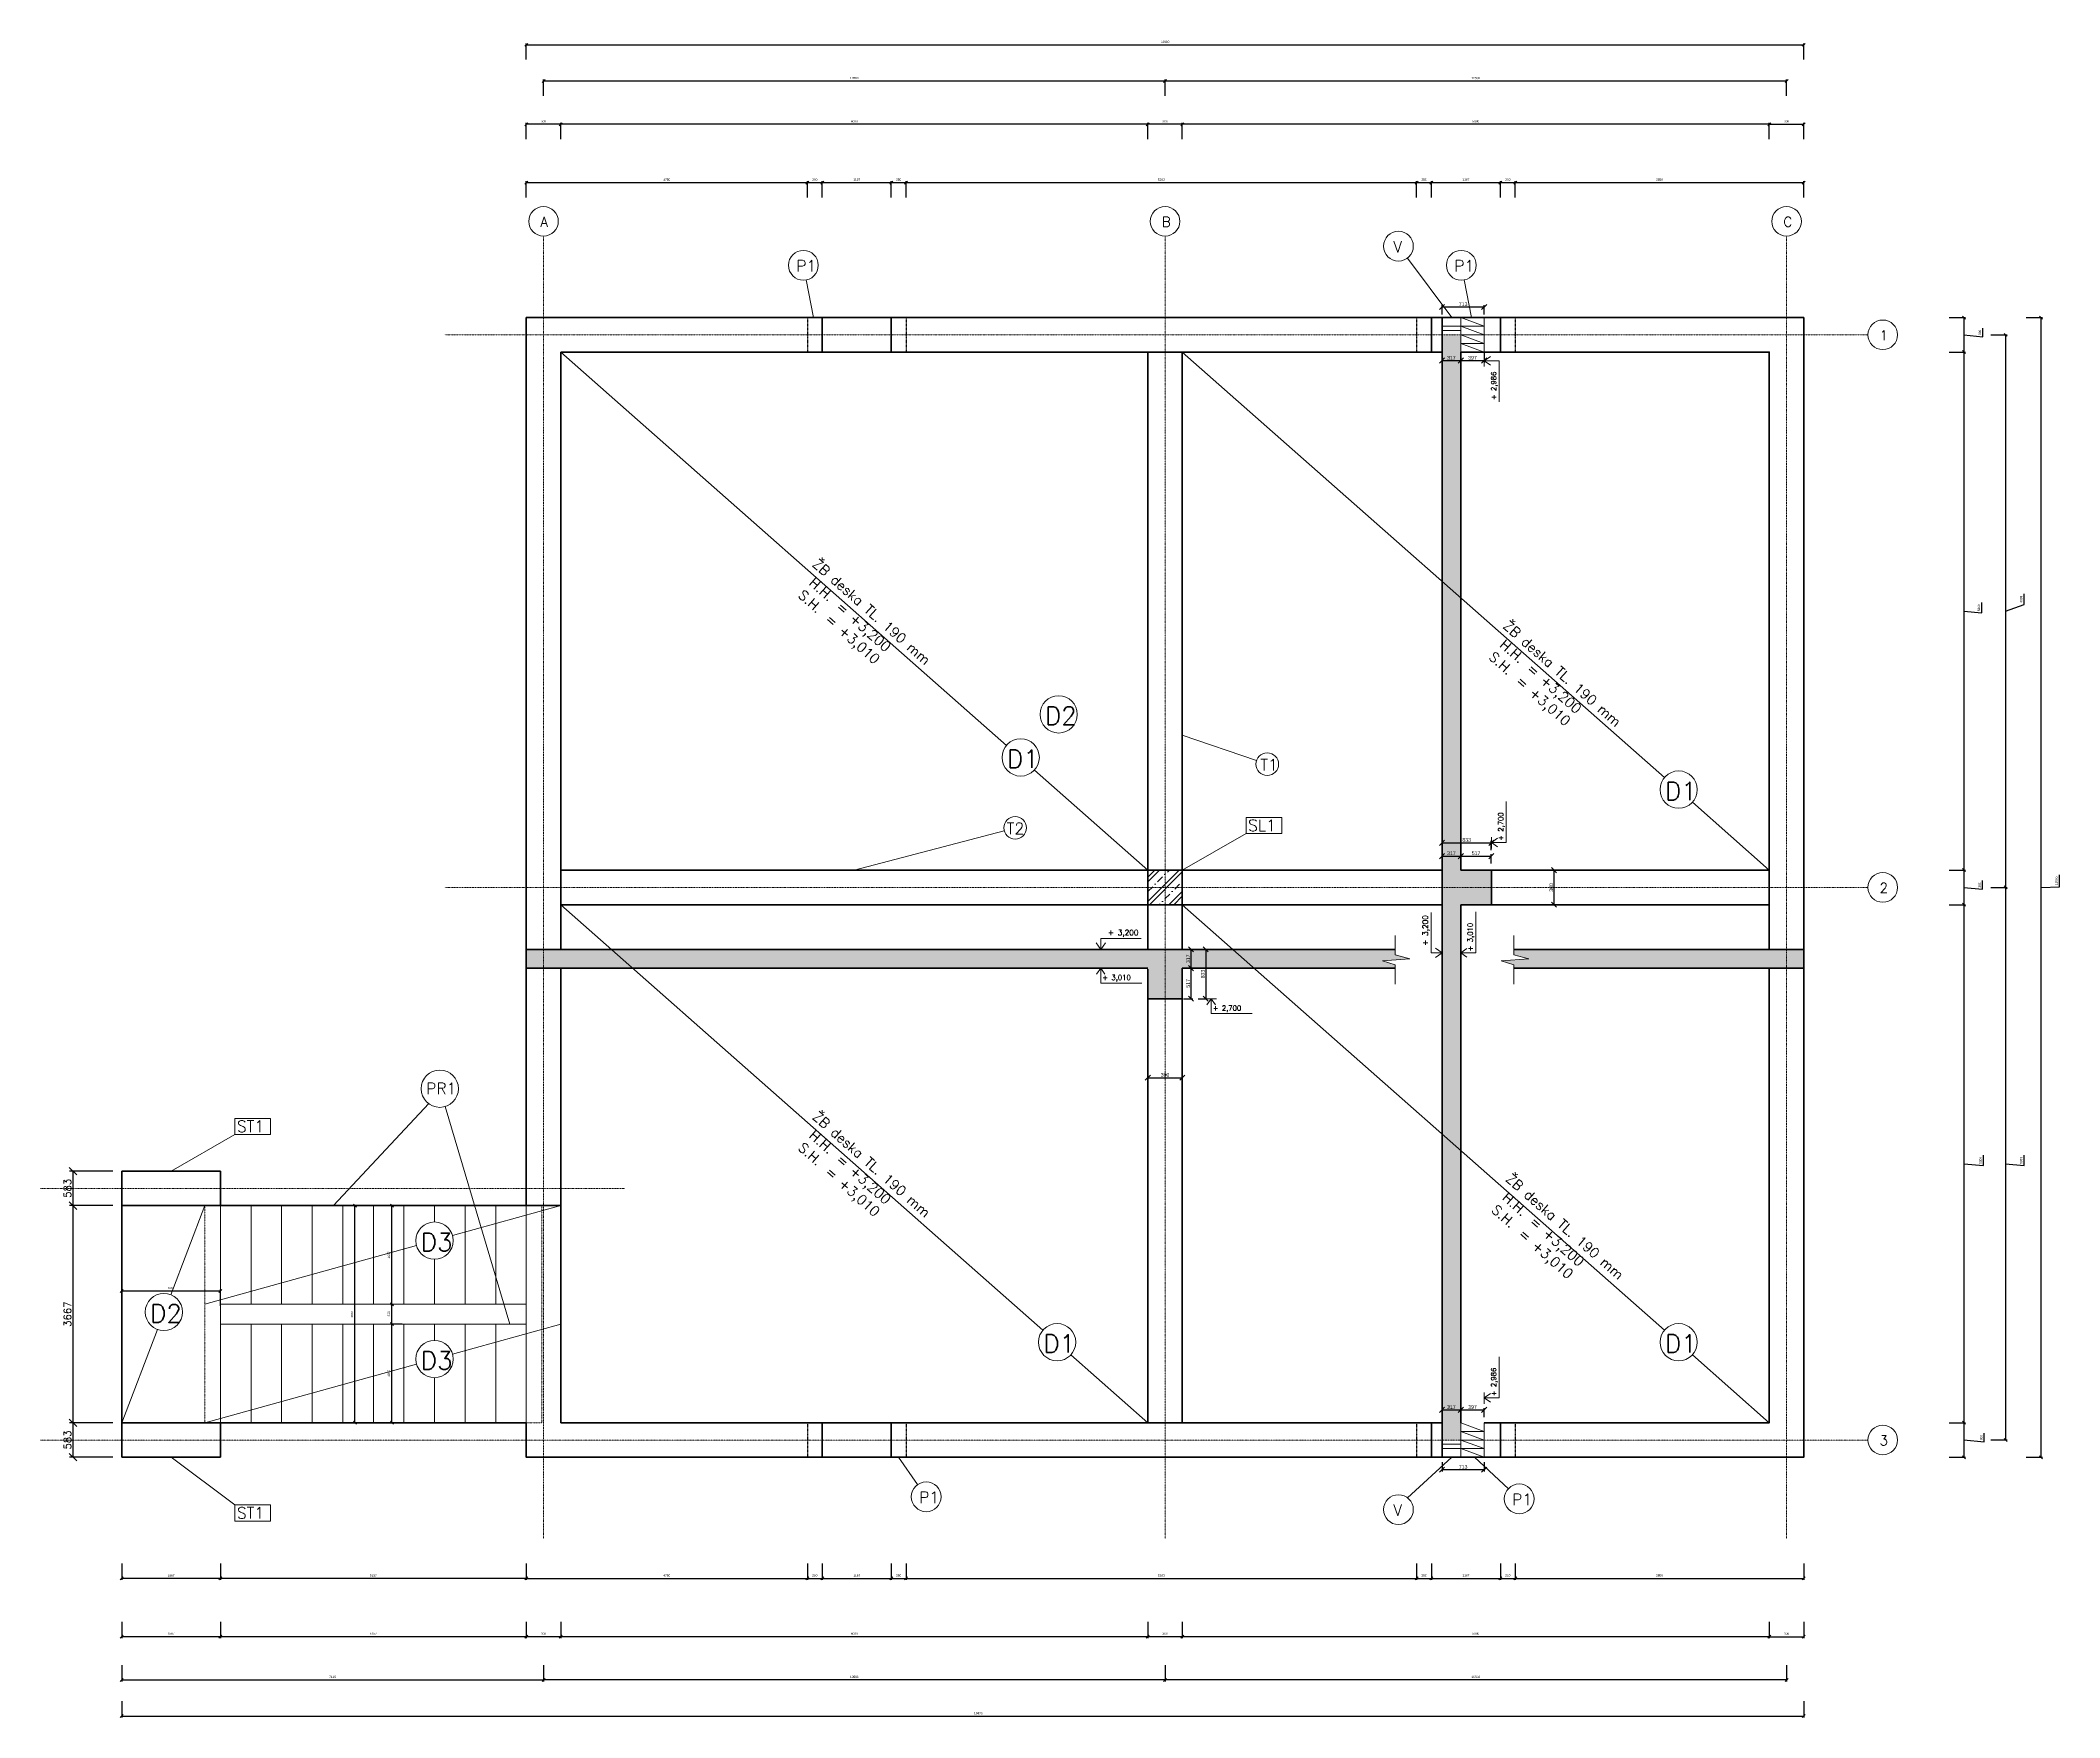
# Model space of a CAD drawing. Header units: millimetres. Extents: x -109904 to 256066, y -215550 to 75535.
# Drawn here: x 221953 to 256066, y 4739 to 33067 of the extents above; entities that cross this region are included whole.
import ezdxf

# ---------------------------------------------------------------- set-up
doc = ezdxf.new("R2010")
doc.units = ezdxf.units.MM
doc.header["$LTSCALE"] = 20
for name, pattern in [('DĚLICÍ', [31.75, 12.7, -6.35, 0, -6.35, 0, -6.35]), ('ČERCHOVANÁ', [25.4, 12.7, -6.35, 0, -6.35]), ('ČERCHOVANÁ2', [12.7, 6.35, -3.175, 0, -3.175])]:
    doc.linetypes.add(name, pattern=pattern)
for name, color, linetype, lineweight in [('izolace', 42, 'IZOLACE', 13), ('Koty', 4, 'Continuous', 18), ('Kóty', 4, 'Continuous', 18), ('překlady', 2, 'DĚLICÍ', 25), ('TENKÁ PLNÁ ČÁRA', 7, 'Continuous', 18), ('TENKÁ ČERCHOVANÁ ČÁRA', 60, 'ČERCHOVANÁ', 18), ('TLUSTÁ PLNÁ ČÁRA', 2, 'Continuous', 35), ('tlustá čára', 212, 'Continuous', 35), ('šrafy', 7, 'Continuous', 13)]:
    doc.layers.add(name, color=color, linetype=linetype, lineweight=lineweight)
doc.styles.add('Romans', font='romans.shx')
doc.styles.get("Standard").update_dxf_attribs({"font": 'arial.ttf'})
doc.linetypes.add('IZOLACE', pattern='A,0.00254,-2.54,[134,ltypeshp.shx,S=2.54,R=0,X=-2.54,Y=0],-5.08,[134,ltypeshp.shx,S=2.54,R=180,X=2.54,Y=0],-2.54', length=10.16254)
doc.dimstyles.new('Kopie Rozmery_1_50 - mensi koty', dxfattribs={"dimscale": 25, "dimtxt": 2.5, "dimasz": 3.5, "dimexe": 1.25, "dimexo": 0.625, "dimtad": 1, "dimdec": 0, "dimtxsty": 'Standard', "dimblk": 'OBLIQUE', "dimcen": 2.5, "dimadec": 0, "dimazin": 0, "dimtfac": 1, "dimtdec": 0, "dimtmove": 0, "dimatfit": 3, "dimldrblk": 'OBLIQUE', "dimfxl": 5, "dimfxlon": 1, "dimarcsym": 0})
doc.dimstyles.new('M 1-50', dxfattribs={"dimscale": 50, "dimtxt": 2.5, "dimasz": 2.5, "dimexe": 1.25, "dimexo": 3, "dimtad": 1, "dimdec": 0, "dimtxsty": 'Romans', "dimblk": 'OBLIQUE', "dimcen": 2.5, "dimadec": 0, "dimazin": 0, "dimtfac": 1, "dimtdec": 0, "dimtmove": 0, "dimatfit": 3, "dimfxl": 1, "dimarcsym": 0})
doc.dimstyles.new('Rozmery_1_50', dxfattribs={"dimscale": 50, "dimtxt": 0.75, "dimasz": 1, "dimexe": 0.5, "dimexo": 0.625, "dimtad": 1, "dimdec": 0, "dimtxsty": 'Standard', "dimblk": 'OBLIQUE', "dimcen": 2.5, "dimadec": 0, "dimazin": 0, "dimtfac": 1, "dimtdec": 0, "dimtmove": 0, "dimatfit": 3, "dimldrblk": 'OBLIQUE', "dimfxl": 5, "dimfxlon": 1, "dimarcsym": 0})

# ---------------------------------------------------------------- blocks, each defined once
blk = doc.blocks.new('_Oblique')
at = {"color": 0, "linetype": 'ByBlock', "lineweight": -2}
blk.add_line((-0.5, -0.5), (0.5, 0.5), dxfattribs=at)
blk = doc.blocks.new('*D9')
at = {"layer": 'Defpoints', "color": 0, "transparency": 16777216}
for p in [(252155, 28386), (252155, 27803), (254450, 27803)]:
    blk.add_point(p, dxfattribs=at)
at = {"layer": 'Kóty', "color": 0, "lineweight": -2, "transparency": 16777216}
for p, q in [((254200, 28386), (254475, 28386)), ((254450, 28386), (254450, 27803)), ((254450, 28094), (254769, 28063)), ((254769, 28063), (254769, 28208)), ((254200, 27803), (254475, 27803))]:
    blk.add_line(p, q, dxfattribs=at)
at = {"layer": 'Kóty', "color": 0, "lineweight": -2, "transparency": 16777216, "xscale": 50, "yscale": 50, "zscale": 50}
for p, rotation in [((254450, 28386), 90), ((254450, 27803), 270)]:
    blk.add_blockref('_Oblique', p, dxfattribs=dict(at, rotation=rotation))
at = {"layer": 'Kóty', "color": 0, "transparency": 16777216, "insert": (254718, 28136), "char_height": 37.5, "attachment_point": 5, "rotation": 90}
blk.add_mtext('300', dxfattribs=at)
blk = doc.blocks.new('*D10')
at = {"layer": 'Defpoints', "color": 0, "transparency": 16777216}
for p in [(252155, 27803), (251863, 19053), (254450, 19053)]:
    blk.add_point(p, dxfattribs=at)
at = {"layer": 'Kóty', "color": 0, "lineweight": -2, "transparency": 16777216}
for p, q in [((254200, 27803), (254475, 27803)), ((254450, 27803), (254450, 19053)), ((254753, 23396), (254753, 23571)), ((254450, 23428), (254753, 23396)), ((254200, 19053), (254475, 19053))]:
    blk.add_line(p, q, dxfattribs=at)
at = {"layer": 'Kóty', "color": 0, "lineweight": -2, "transparency": 16777216, "xscale": 50, "yscale": 50, "zscale": 50}
for p, rotation in [((254450, 27803), 90), ((254450, 19053), 270)]:
    blk.add_blockref('_Oblique', p, dxfattribs=dict(at, rotation=rotation))
at = {"layer": 'Kóty', "color": 0, "transparency": 16777216, "insert": (254703, 23484), "char_height": 37.5, "attachment_point": 5, "rotation": 90}
blk.add_mtext('5300', dxfattribs=at)
blk = doc.blocks.new('*D11')
at = {"layer": 'Defpoints', "color": 0, "transparency": 16777216}
for p in [(252155, 19053), (252155, 18469), (254450, 18469)]:
    blk.add_point(p, dxfattribs=at)
at = {"layer": 'Kóty', "color": 0, "lineweight": -2, "transparency": 16777216}
for p, q in [((254200, 19053), (254475, 19053)), ((254450, 19053), (254450, 18469)), ((254764, 18730), (254764, 18875)), ((254200, 18469), (254475, 18469)), ((254450, 18761), (254764, 18730))]:
    blk.add_line(p, q, dxfattribs=at)
at = {"layer": 'Kóty', "color": 0, "lineweight": -2, "transparency": 16777216, "xscale": 50, "yscale": 50, "zscale": 50}
for p, rotation in [((254450, 19053), 90), ((254450, 18469), 270)]:
    blk.add_blockref('_Oblique', p, dxfattribs=dict(at, rotation=rotation))
at = {"layer": 'Kóty', "color": 0, "transparency": 16777216, "insert": (254714, 18802), "char_height": 37.5, "attachment_point": 5, "rotation": 90}
blk.add_mtext('300', dxfattribs=at)
blk = doc.blocks.new('*D12')
at = {"layer": 'Defpoints', "color": 0, "transparency": 16777216}
for p in [(252155, 18469), (252155, 9719), (254450, 9719)]:
    blk.add_point(p, dxfattribs=at)
at = {"layer": 'Kóty', "color": 0, "lineweight": -2, "transparency": 16777216}
for p, q in [((254200, 18469), (254475, 18469)), ((254450, 18469), (254450, 9719)), ((254450, 14094), (254780, 14063)), ((254780, 14063), (254780, 14237)), ((254200, 9719), (254475, 9719))]:
    blk.add_line(p, q, dxfattribs=at)
at = {"layer": 'Kóty', "color": 0, "lineweight": -2, "transparency": 16777216, "xscale": 50, "yscale": 50, "zscale": 50}
for p, rotation in [((254450, 18469), 90), ((254450, 9719), 270)]:
    blk.add_blockref('_Oblique', p, dxfattribs=dict(at, rotation=rotation))
at = {"layer": 'Kóty', "color": 0, "transparency": 16777216, "insert": (254729, 14150), "char_height": 37.5, "attachment_point": 5, "rotation": 90}
blk.add_mtext('5300', dxfattribs=at)
blk = doc.blocks.new('*D13')
at = {"layer": 'Defpoints', "color": 0, "transparency": 16777216}
for p in [(252155, 9719), (252155, 9136), (254450, 9136)]:
    blk.add_point(p, dxfattribs=at)
at = {"layer": 'Kóty', "color": 0, "lineweight": -2, "transparency": 16777216}
for p, q in [((254200, 9719), (254475, 9719)), ((254450, 9719), (254450, 9136)), ((254450, 9428), (254792, 9396)), ((254792, 9396), (254792, 9542)), ((254200, 9136), (254475, 9136))]:
    blk.add_line(p, q, dxfattribs=at)
at = {"layer": 'Kóty', "color": 0, "lineweight": -2, "transparency": 16777216, "xscale": 50, "yscale": 50, "zscale": 50}
for p, rotation in [((254450, 9719), 90), ((254450, 9136), 270)]:
    blk.add_blockref('_Oblique', p, dxfattribs=dict(at, rotation=rotation))
at = {"layer": 'Kóty', "color": 0, "transparency": 16777216, "insert": (254741, 9469), "char_height": 37.5, "attachment_point": 5, "rotation": 90}
blk.add_mtext('300', dxfattribs=at)
blk = doc.blocks.new('*D14')
at = {"layer": 'Defpoints', "color": 0, "transparency": 16777216}
for p in [(252447, 28386), (255753, 28386), (252447, 9136)]:
    blk.add_point(p, dxfattribs=at)
at = {"layer": 'Kóty', "color": 0, "lineweight": -2, "transparency": 16777216}
for p, q in [((255503, 28386), (255778, 28386)), ((255753, 9136), (255753, 28386)), ((255753, 18761), (256066, 18771)), ((256066, 18771), (256066, 18971)), ((255503, 9136), (255778, 9136))]:
    blk.add_line(p, q, dxfattribs=at)
at = {"layer": 'Kóty', "color": 0, "lineweight": -2, "transparency": 16777216, "xscale": 50, "yscale": 50, "zscale": 50}
for p, rotation in [((255753, 28386), 90), ((255753, 9136), 270)]:
    blk.add_blockref('_Oblique', p, dxfattribs=dict(at, rotation=rotation))
at = {"layer": 'Kóty', "color": 0, "transparency": 16777216, "insert": (256015, 18871), "char_height": 37.5, "attachment_point": 5, "rotation": 90}
blk.add_mtext('11500', dxfattribs=at)
blk = doc.blocks.new('*D2')
at = {"layer": 'Defpoints', "color": 0, "transparency": 16777216}
for p in [(252155, 18761), (252155, 9428), (255153, 9428)]:
    blk.add_point(p, dxfattribs=at)
at = {"layer": 'Kóty', "color": 0, "lineweight": -2, "transparency": 16777216}
for p, q in [((254903, 18761), (255178, 18761)), ((255153, 18761), (255153, 9428)), ((255153, 14094), (255465, 14063)), ((255465, 14063), (255465, 14238)), ((254903, 9428), (255178, 9428))]:
    blk.add_line(p, q, dxfattribs=at)
at = {"layer": 'Kóty', "color": 0, "lineweight": -2, "transparency": 16777216, "xscale": 50, "yscale": 50, "zscale": 50}
for p, rotation in [((255153, 18761), 90), ((255153, 9428), 270)]:
    blk.add_blockref('_Oblique', p, dxfattribs=dict(at, rotation=rotation))
at = {"layer": 'Kóty', "color": 0, "transparency": 16777216, "insert": (255415, 14150), "char_height": 37.5, "attachment_point": 5, "rotation": 90}
blk.add_mtext('9333', dxfattribs=at)
blk = doc.blocks.new('*D3')
at = {"layer": 'Defpoints', "color": 0, "transparency": 16777216}
for p in [(241244, 31650), (241244, 29163), (251161, 28481)]:
    blk.add_point(p, dxfattribs=at)
at = {"layer": 'Kóty', "color": 0, "lineweight": -2, "transparency": 16777216}
for p, q in [((241244, 31400), (241244, 31675)), ((251161, 31650), (241244, 31650)), ((251161, 31400), (251161, 31675))]:
    blk.add_line(p, q, dxfattribs=at)
at = {"layer": 'Kóty', "color": 0, "lineweight": -2, "transparency": 16777216, "xscale": 50, "yscale": 50, "zscale": 50, "rotation": 180}
blk.add_blockref('_Oblique', (241244, 31650), dxfattribs=at)
at = {"layer": 'Kóty', "color": 0, "lineweight": -2, "transparency": 16777216, "xscale": 50, "yscale": 50, "zscale": 50}
blk.add_blockref('_Oblique', (251161, 31650), dxfattribs=at)
at = {"layer": 'Kóty', "color": 0, "transparency": 16777216, "insert": (246203, 31700), "char_height": 37.5, "attachment_point": 5}
blk.add_mtext('6000', dxfattribs=at)
blk = doc.blocks.new('*D4')
at = {"layer": 'Defpoints', "color": 0, "transparency": 16777216}
for p in [(240661, 31650), (240661, 28481), (241244, 28481)]:
    blk.add_point(p, dxfattribs=at)
at = {"layer": 'Kóty', "color": 0, "lineweight": -2, "transparency": 16777216}
for p, q in [((240661, 31400), (240661, 31675)), ((241244, 31650), (240661, 31650)), ((241244, 31400), (241244, 31675))]:
    blk.add_line(p, q, dxfattribs=at)
at = {"layer": 'Kóty', "color": 0, "lineweight": -2, "transparency": 16777216, "xscale": 50, "yscale": 50, "zscale": 50, "rotation": 180}
blk.add_blockref('_Oblique', (240661, 31650), dxfattribs=at)
at = {"layer": 'Kóty', "color": 0, "lineweight": -2, "transparency": 16777216, "xscale": 50, "yscale": 50, "zscale": 50}
blk.add_blockref('_Oblique', (241244, 31650), dxfattribs=at)
at = {"layer": 'Kóty', "color": 0, "transparency": 16777216, "insert": (240953, 31700), "char_height": 37.5, "attachment_point": 5}
blk.add_mtext('300', dxfattribs=at)
blk = doc.blocks.new('*D5')
at = {"layer": 'Defpoints', "color": 0, "transparency": 16777216}
for p in [(230744, 31650), (230744, 28481), (240661, 28481)]:
    blk.add_point(p, dxfattribs=at)
at = {"layer": 'Kóty', "color": 0, "lineweight": -2, "transparency": 16777216}
for p, q in [((230744, 31400), (230744, 31675)), ((240661, 31650), (230744, 31650)), ((240661, 31400), (240661, 31675))]:
    blk.add_line(p, q, dxfattribs=at)
at = {"layer": 'Kóty', "color": 0, "lineweight": -2, "transparency": 16777216, "xscale": 50, "yscale": 50, "zscale": 50, "rotation": 180}
blk.add_blockref('_Oblique', (230744, 31650), dxfattribs=at)
at = {"layer": 'Kóty', "color": 0, "lineweight": -2, "transparency": 16777216, "xscale": 50, "yscale": 50, "zscale": 50}
blk.add_blockref('_Oblique', (240661, 31650), dxfattribs=at)
at = {"layer": 'Kóty', "color": 0, "transparency": 16777216, "insert": (235703, 31700), "char_height": 37.5, "attachment_point": 5}
blk.add_mtext('6000', dxfattribs=at)
blk = doc.blocks.new('*D6')
at = {"layer": 'Defpoints', "color": 0, "transparency": 16777216}
for p in [(251744, 32992), (230161, 28815), (251744, 28772)]:
    blk.add_point(p, dxfattribs=at)
at = {"layer": 'Kóty', "color": 0, "lineweight": -2, "transparency": 16777216}
for p, q in [((230161, 32742), (230161, 33017)), ((230161, 32992), (251744, 32992)), ((251744, 32742), (251744, 33017))]:
    blk.add_line(p, q, dxfattribs=at)
at = {"layer": 'Kóty', "color": 0, "lineweight": -2, "transparency": 16777216, "xscale": 50, "yscale": 50, "zscale": 50, "rotation": 180}
blk.add_blockref('_Oblique', (230161, 32992), dxfattribs=at)
at = {"layer": 'Kóty', "color": 0, "lineweight": -2, "transparency": 16777216, "xscale": 50, "yscale": 50, "zscale": 50}
blk.add_blockref('_Oblique', (251744, 32992), dxfattribs=at)
at = {"layer": 'Kóty', "color": 0, "transparency": 16777216, "insert": (240953, 33042), "char_height": 37.5, "attachment_point": 5}
blk.add_mtext('12900', dxfattribs=at)
blk = doc.blocks.new('*D7')
at = {"layer": 'Defpoints', "color": 0, "transparency": 16777216}
for p in [(240953, 32381), (240953, 28782), (251453, 28782)]:
    blk.add_point(p, dxfattribs=at)
at = {"layer": 'Kóty', "color": 0, "lineweight": -2, "transparency": 16777216}
for p, q in [((240953, 32131), (240953, 32406)), ((251453, 32381), (240953, 32381)), ((251453, 32131), (251453, 32406))]:
    blk.add_line(p, q, dxfattribs=at)
at = {"layer": 'Kóty', "color": 0, "lineweight": -2, "transparency": 16777216, "xscale": 50, "yscale": 50, "zscale": 50, "rotation": 180}
blk.add_blockref('_Oblique', (240953, 32381), dxfattribs=at)
at = {"layer": 'Kóty', "color": 0, "lineweight": -2, "transparency": 16777216, "xscale": 50, "yscale": 50, "zscale": 50}
blk.add_blockref('_Oblique', (251453, 32381), dxfattribs=at)
at = {"layer": 'Kóty', "color": 0, "transparency": 16777216, "insert": (246203, 32431), "char_height": 37.5, "attachment_point": 5}
blk.add_mtext('10500', dxfattribs=at)
blk = doc.blocks.new('*D8')
at = {"layer": 'Defpoints', "color": 0, "transparency": 16777216}
for p in [(230453, 32381), (230453, 28772), (240953, 28772)]:
    blk.add_point(p, dxfattribs=at)
at = {"layer": 'Kóty', "color": 0, "lineweight": -2, "transparency": 16777216}
for p, q in [((230453, 32131), (230453, 32406)), ((240953, 32381), (230453, 32381)), ((240953, 32131), (240953, 32406))]:
    blk.add_line(p, q, dxfattribs=at)
at = {"layer": 'Kóty', "color": 0, "lineweight": -2, "transparency": 16777216, "xscale": 50, "yscale": 50, "zscale": 50, "rotation": 180}
blk.add_blockref('_Oblique', (230453, 32381), dxfattribs=at)
at = {"layer": 'Kóty', "color": 0, "lineweight": -2, "transparency": 16777216, "xscale": 50, "yscale": 50, "zscale": 50}
blk.add_blockref('_Oblique', (240953, 32381), dxfattribs=at)
at = {"layer": 'Kóty', "color": 0, "transparency": 16777216, "insert": (235703, 32431), "char_height": 37.5, "attachment_point": 5}
blk.add_mtext('10500', dxfattribs=at)
blk = doc.blocks.new('*D15')
at = {"layer": 'Defpoints', "color": 0, "transparency": 16777216}
for p in [(251744, 31650), (251744, 29064), (251161, 28481)]:
    blk.add_point(p, dxfattribs=at)
at = {"layer": 'Kóty', "color": 0, "lineweight": -2, "transparency": 16777216}
for p, q in [((251161, 31400), (251161, 31675)), ((251161, 31650), (251744, 31650)), ((251744, 31400), (251744, 31675))]:
    blk.add_line(p, q, dxfattribs=at)
at = {"layer": 'Kóty', "color": 0, "lineweight": -2, "transparency": 16777216, "xscale": 50, "yscale": 50, "zscale": 50, "rotation": 180}
blk.add_blockref('_Oblique', (251161, 31650), dxfattribs=at)
at = {"layer": 'Kóty', "color": 0, "lineweight": -2, "transparency": 16777216, "xscale": 50, "yscale": 50, "zscale": 50}
blk.add_blockref('_Oblique', (251744, 31650), dxfattribs=at)
at = {"layer": 'Kóty', "color": 0, "transparency": 16777216, "insert": (251453, 31700), "char_height": 37.5, "attachment_point": 5}
blk.add_mtext('300', dxfattribs=at)
blk = doc.blocks.new('*D16')
at = {"layer": 'Defpoints', "color": 0, "transparency": 16777216}
for p in [(230161, 31650), (230161, 29064), (230744, 28481)]:
    blk.add_point(p, dxfattribs=at)
at = {"layer": 'Kóty', "color": 0, "lineweight": -2, "transparency": 16777216}
for p, q in [((230161, 31400), (230161, 31675)), ((230744, 31650), (230161, 31650)), ((230744, 31400), (230744, 31675))]:
    blk.add_line(p, q, dxfattribs=at)
at = {"layer": 'Kóty', "color": 0, "lineweight": -2, "transparency": 16777216, "xscale": 50, "yscale": 50, "zscale": 50, "rotation": 180}
blk.add_blockref('_Oblique', (230161, 31650), dxfattribs=at)
at = {"layer": 'Kóty', "color": 0, "lineweight": -2, "transparency": 16777216, "xscale": 50, "yscale": 50, "zscale": 50}
blk.add_blockref('_Oblique', (230744, 31650), dxfattribs=at)
at = {"layer": 'Kóty', "color": 0, "transparency": 16777216, "insert": (230453, 31700), "char_height": 37.5, "attachment_point": 5}
blk.add_mtext('300', dxfattribs=at)
blk = doc.blocks.new('*D1')
at = {"layer": 'Defpoints', "color": 0, "transparency": 16777216}
for p in [(252155, 28094), (252155, 18761), (255153, 18761)]:
    blk.add_point(p, dxfattribs=at)
at = {"layer": 'Kóty', "color": 0, "lineweight": -2, "transparency": 16777216}
for p, q in [((254903, 28094), (255178, 28094)), ((255153, 28094), (255153, 18761)), ((255153, 23428), (255465, 23542)), ((255465, 23542), (255465, 23717)), ((254903, 18761), (255178, 18761))]:
    blk.add_line(p, q, dxfattribs=at)
at = {"layer": 'Kóty', "color": 0, "lineweight": -2, "transparency": 16777216, "xscale": 50, "yscale": 50, "zscale": 50}
for p, rotation in [((255153, 28094), 90), ((255153, 18761), 270)]:
    blk.add_blockref('_Oblique', p, dxfattribs=dict(at, rotation=rotation))
at = {"layer": 'Kóty', "color": 0, "transparency": 16777216, "insert": (255415, 23629), "char_height": 37.5, "attachment_point": 5, "rotation": 90}
blk.add_mtext('9333', dxfattribs=at)
blk = doc.blocks.new('*D87')
at = {"layer": 'Defpoints', "color": 0, "transparency": 16777216}
for p in [(234911, 30666), (230161, 28386), (234911, 28386)]:
    blk.add_point(p, dxfattribs=at)
at = {"layer": 'Kóty', "color": 0, "lineweight": -2, "transparency": 16777216}
for p, q in [((230161, 30416), (230161, 30691)), ((230161, 30666), (234911, 30666)), ((234911, 30416), (234911, 30691))]:
    blk.add_line(p, q, dxfattribs=at)
at = {"layer": 'Kóty', "color": 0, "lineweight": -2, "transparency": 16777216, "xscale": 50, "yscale": 50, "zscale": 50, "rotation": 180}
blk.add_blockref('_Oblique', (230161, 30666), dxfattribs=at)
at = {"layer": 'Kóty', "color": 0, "lineweight": -2, "transparency": 16777216, "xscale": 50, "yscale": 50, "zscale": 50}
blk.add_blockref('_Oblique', (234911, 30666), dxfattribs=at)
at = {"layer": 'Kóty', "color": 0, "transparency": 16777216, "insert": (232536, 30716), "char_height": 37.5, "attachment_point": 5}
blk.add_mtext('4750', dxfattribs=at)
blk = doc.blocks.new('*D88')
at = {"layer": 'Defpoints', "color": 0, "transparency": 16777216}
for p in [(236328, 30666), (235161, 28386), (236328, 28386)]:
    blk.add_point(p, dxfattribs=at)
at = {"layer": 'Kóty', "color": 0, "lineweight": -2, "transparency": 16777216}
for p, q in [((235161, 30416), (235161, 30691)), ((235161, 30666), (236328, 30666)), ((236328, 30416), (236328, 30691))]:
    blk.add_line(p, q, dxfattribs=at)
at = {"layer": 'Kóty', "color": 0, "lineweight": -2, "transparency": 16777216, "xscale": 50, "yscale": 50, "zscale": 50, "rotation": 180}
blk.add_blockref('_Oblique', (235161, 30666), dxfattribs=at)
at = {"layer": 'Kóty', "color": 0, "lineweight": -2, "transparency": 16777216, "xscale": 50, "yscale": 50, "zscale": 50}
blk.add_blockref('_Oblique', (236328, 30666), dxfattribs=at)
at = {"layer": 'Kóty', "color": 0, "transparency": 16777216, "insert": (235744, 30716), "char_height": 37.5, "attachment_point": 5}
blk.add_mtext('1167', dxfattribs=at)
blk = doc.blocks.new('*D89')
at = {"layer": 'Defpoints', "color": 0, "transparency": 16777216}
for p in [(236578, 30666), (236328, 28386), (236578, 28386)]:
    blk.add_point(p, dxfattribs=at)
at = {"layer": 'Kóty', "color": 0, "lineweight": -2, "transparency": 16777216}
for p, q in [((236328, 30416), (236328, 30691)), ((236328, 30666), (236578, 30666)), ((236578, 30416), (236578, 30691))]:
    blk.add_line(p, q, dxfattribs=at)
at = {"layer": 'Kóty', "color": 0, "lineweight": -2, "transparency": 16777216, "xscale": 50, "yscale": 50, "zscale": 50, "rotation": 180}
blk.add_blockref('_Oblique', (236328, 30666), dxfattribs=at)
at = {"layer": 'Kóty', "color": 0, "lineweight": -2, "transparency": 16777216, "xscale": 50, "yscale": 50, "zscale": 50}
blk.add_blockref('_Oblique', (236578, 30666), dxfattribs=at)
at = {"layer": 'Kóty', "color": 0, "transparency": 16777216, "insert": (236453, 30716), "char_height": 37.5, "attachment_point": 5}
blk.add_mtext('250', dxfattribs=at)
blk = doc.blocks.new('*D90')
at = {"layer": 'Defpoints', "color": 0, "transparency": 16777216}
for p in [(245203, 30666), (236578, 28386), (245203, 28386)]:
    blk.add_point(p, dxfattribs=at)
at = {"layer": 'Kóty', "color": 0, "lineweight": -2, "transparency": 16777216}
for p, q in [((236578, 30416), (236578, 30691)), ((236578, 30666), (245203, 30666)), ((245203, 30416), (245203, 30691))]:
    blk.add_line(p, q, dxfattribs=at)
at = {"layer": 'Kóty', "color": 0, "lineweight": -2, "transparency": 16777216, "xscale": 50, "yscale": 50, "zscale": 50, "rotation": 180}
blk.add_blockref('_Oblique', (236578, 30666), dxfattribs=at)
at = {"layer": 'Kóty', "color": 0, "lineweight": -2, "transparency": 16777216, "xscale": 50, "yscale": 50, "zscale": 50}
blk.add_blockref('_Oblique', (245203, 30666), dxfattribs=at)
at = {"layer": 'Kóty', "color": 0, "transparency": 16777216, "insert": (240890, 30716), "char_height": 37.5, "attachment_point": 5}
blk.add_mtext('5200', dxfattribs=at)
blk = doc.blocks.new('*D91')
at = {"layer": 'Defpoints', "color": 0, "transparency": 16777216}
for p in [(245453, 30666), (245203, 28386), (245453, 28386)]:
    blk.add_point(p, dxfattribs=at)
at = {"layer": 'Kóty', "color": 0, "lineweight": -2, "transparency": 16777216}
for p, q in [((245203, 30416), (245203, 30691)), ((245203, 30666), (245453, 30666)), ((245453, 30416), (245453, 30691))]:
    blk.add_line(p, q, dxfattribs=at)
at = {"layer": 'Kóty', "color": 0, "lineweight": -2, "transparency": 16777216, "xscale": 50, "yscale": 50, "zscale": 50, "rotation": 180}
blk.add_blockref('_Oblique', (245203, 30666), dxfattribs=at)
at = {"layer": 'Kóty', "color": 0, "lineweight": -2, "transparency": 16777216, "xscale": 50, "yscale": 50, "zscale": 50}
blk.add_blockref('_Oblique', (245453, 30666), dxfattribs=at)
at = {"layer": 'Kóty', "color": 0, "transparency": 16777216, "insert": (245328, 30716), "char_height": 37.5, "attachment_point": 5}
blk.add_mtext('250', dxfattribs=at)
blk = doc.blocks.new('*D92')
at = {"layer": 'Defpoints', "color": 0, "transparency": 16777216}
for p in [(246619, 30666), (245453, 28386), (246619, 28386)]:
    blk.add_point(p, dxfattribs=at)
at = {"layer": 'Kóty', "color": 0, "lineweight": -2, "transparency": 16777216}
for p, q in [((245453, 30416), (245453, 30691)), ((245453, 30666), (246619, 30666)), ((246619, 30416), (246619, 30691))]:
    blk.add_line(p, q, dxfattribs=at)
at = {"layer": 'Kóty', "color": 0, "lineweight": -2, "transparency": 16777216, "xscale": 50, "yscale": 50, "zscale": 50, "rotation": 180}
blk.add_blockref('_Oblique', (245453, 30666), dxfattribs=at)
at = {"layer": 'Kóty', "color": 0, "lineweight": -2, "transparency": 16777216, "xscale": 50, "yscale": 50, "zscale": 50}
blk.add_blockref('_Oblique', (246619, 30666), dxfattribs=at)
at = {"layer": 'Kóty', "color": 0, "transparency": 16777216, "insert": (246036, 30716), "char_height": 37.5, "attachment_point": 5}
blk.add_mtext('1167', dxfattribs=at)
blk = doc.blocks.new('*D93')
at = {"layer": 'Defpoints', "color": 0, "transparency": 16777216}
for p in [(246869, 30666), (246619, 28386), (246869, 28386)]:
    blk.add_point(p, dxfattribs=at)
at = {"layer": 'Kóty', "color": 0, "lineweight": -2, "transparency": 16777216}
for p, q in [((246619, 30416), (246619, 30691)), ((246619, 30666), (246869, 30666)), ((246869, 30416), (246869, 30691))]:
    blk.add_line(p, q, dxfattribs=at)
at = {"layer": 'Kóty', "color": 0, "lineweight": -2, "transparency": 16777216, "xscale": 50, "yscale": 50, "zscale": 50, "rotation": 180}
blk.add_blockref('_Oblique', (246619, 30666), dxfattribs=at)
at = {"layer": 'Kóty', "color": 0, "lineweight": -2, "transparency": 16777216, "xscale": 50, "yscale": 50, "zscale": 50}
blk.add_blockref('_Oblique', (246869, 30666), dxfattribs=at)
at = {"layer": 'Kóty', "color": 0, "transparency": 16777216, "insert": (246744, 30716), "char_height": 37.5, "attachment_point": 5}
blk.add_mtext('250', dxfattribs=at)
blk = doc.blocks.new('*D94')
at = {"layer": 'Defpoints', "color": 0, "transparency": 16777216}
for p in [(251744, 30666), (246869, 28386), (251744, 28386)]:
    blk.add_point(p, dxfattribs=at)
at = {"layer": 'Kóty', "color": 0, "lineweight": -2, "transparency": 16777216}
for p, q in [((246869, 30416), (246869, 30691)), ((246869, 30666), (251744, 30666)), ((251744, 30416), (251744, 30691))]:
    blk.add_line(p, q, dxfattribs=at)
at = {"layer": 'Kóty', "color": 0, "lineweight": -2, "transparency": 16777216, "xscale": 50, "yscale": 50, "zscale": 50, "rotation": 180}
blk.add_blockref('_Oblique', (246869, 30666), dxfattribs=at)
at = {"layer": 'Kóty', "color": 0, "lineweight": -2, "transparency": 16777216, "xscale": 50, "yscale": 50, "zscale": 50}
blk.add_blockref('_Oblique', (251744, 30666), dxfattribs=at)
at = {"layer": 'Kóty', "color": 0, "transparency": 16777216, "insert": (249307, 30716), "char_height": 37.5, "attachment_point": 5}
blk.add_mtext('2850', dxfattribs=at)
blk = doc.blocks.new('*D95')
at = {"layer": 'Defpoints', "color": 0, "transparency": 16777216}
for p in [(235161, 30666), (234911, 28386), (235161, 28386)]:
    blk.add_point(p, dxfattribs=at)
at = {"layer": 'Kóty', "color": 0, "lineweight": -2, "transparency": 16777216}
for p, q in [((234911, 30416), (234911, 30691)), ((234911, 30666), (235161, 30666)), ((235161, 30416), (235161, 30691))]:
    blk.add_line(p, q, dxfattribs=at)
at = {"layer": 'Kóty', "color": 0, "lineweight": -2, "transparency": 16777216, "xscale": 50, "yscale": 50, "zscale": 50, "rotation": 180}
blk.add_blockref('_Oblique', (234911, 30666), dxfattribs=at)
at = {"layer": 'Kóty', "color": 0, "lineweight": -2, "transparency": 16777216, "xscale": 50, "yscale": 50, "zscale": 50}
blk.add_blockref('_Oblique', (235161, 30666), dxfattribs=at)
at = {"layer": 'Kóty', "color": 0, "transparency": 16777216, "insert": (235036, 30716), "char_height": 37.5, "attachment_point": 5}
blk.add_mtext('250', dxfattribs=at)
blk = doc.blocks.new('*D96')
at = {"layer": 'Defpoints', "color": 0, "transparency": 16777216}
for p in [(251161, 9275), (241244, 8593), (241244, 6106)]:
    blk.add_point(p, dxfattribs=at)
at = {"layer": 'Kóty', "color": 0, "lineweight": -2, "transparency": 16777216}
for p, q in [((241244, 6356), (241244, 6081)), ((251161, 6356), (251161, 6081)), ((251161, 6106), (241244, 6106))]:
    blk.add_line(p, q, dxfattribs=at)
at = {"layer": 'Kóty', "color": 0, "lineweight": -2, "transparency": 16777216, "xscale": 50, "yscale": 50, "zscale": 50, "rotation": 180}
blk.add_blockref('_Oblique', (241244, 6106), dxfattribs=at)
at = {"layer": 'Kóty', "color": 0, "lineweight": -2, "transparency": 16777216, "xscale": 50, "yscale": 50, "zscale": 50}
blk.add_blockref('_Oblique', (251161, 6106), dxfattribs=at)
at = {"layer": 'Kóty', "color": 0, "transparency": 16777216, "insert": (246203, 6157), "char_height": 37.5, "attachment_point": 5}
blk.add_mtext('6000', dxfattribs=at)
blk = doc.blocks.new('*D97')
at = {"layer": 'Defpoints', "color": 0, "transparency": 16777216}
for p in [(240661, 9275), (241244, 9275), (240661, 6106)]:
    blk.add_point(p, dxfattribs=at)
at = {"layer": 'Kóty', "color": 0, "lineweight": -2, "transparency": 16777216}
for p, q in [((240661, 6356), (240661, 6081)), ((241244, 6356), (241244, 6081)), ((241244, 6106), (240661, 6106))]:
    blk.add_line(p, q, dxfattribs=at)
at = {"layer": 'Kóty', "color": 0, "lineweight": -2, "transparency": 16777216, "xscale": 50, "yscale": 50, "zscale": 50, "rotation": 180}
blk.add_blockref('_Oblique', (240661, 6106), dxfattribs=at)
at = {"layer": 'Kóty', "color": 0, "lineweight": -2, "transparency": 16777216, "xscale": 50, "yscale": 50, "zscale": 50}
blk.add_blockref('_Oblique', (241244, 6106), dxfattribs=at)
at = {"layer": 'Kóty', "color": 0, "transparency": 16777216, "insert": (240953, 6157), "char_height": 37.5, "attachment_point": 5}
blk.add_mtext('300', dxfattribs=at)
blk = doc.blocks.new('*D98')
at = {"layer": 'Defpoints', "color": 0, "transparency": 16777216}
for p in [(230744, 9275), (240661, 9275), (230744, 6106)]:
    blk.add_point(p, dxfattribs=at)
at = {"layer": 'Kóty', "color": 0, "lineweight": -2, "transparency": 16777216}
for p, q in [((230744, 6356), (230744, 6081)), ((240661, 6356), (240661, 6081)), ((240661, 6106), (230744, 6106))]:
    blk.add_line(p, q, dxfattribs=at)
at = {"layer": 'Kóty', "color": 0, "lineweight": -2, "transparency": 16777216, "xscale": 50, "yscale": 50, "zscale": 50, "rotation": 180}
blk.add_blockref('_Oblique', (230744, 6106), dxfattribs=at)
at = {"layer": 'Kóty', "color": 0, "lineweight": -2, "transparency": 16777216, "xscale": 50, "yscale": 50, "zscale": 50}
blk.add_blockref('_Oblique', (240661, 6106), dxfattribs=at)
at = {"layer": 'Kóty', "color": 0, "transparency": 16777216, "insert": (235703, 6157), "char_height": 37.5, "attachment_point": 5}
blk.add_mtext('6000', dxfattribs=at)
blk = doc.blocks.new('*D99')
at = {"layer": 'Defpoints', "color": 0, "transparency": 16777216}
for p in [(223328, 9136), (251744, 8984), (251744, 4764)]:
    blk.add_point(p, dxfattribs=at)
at = {"layer": 'Kóty', "color": 0, "lineweight": -2, "transparency": 16777216}
for p, q in [((223328, 5014), (223328, 4739)), ((251744, 5014), (251744, 4739)), ((223328, 4764), (251744, 4764))]:
    blk.add_line(p, q, dxfattribs=at)
at = {"layer": 'Kóty', "color": 0, "lineweight": -2, "transparency": 16777216, "xscale": 50, "yscale": 50, "zscale": 50, "rotation": 180}
blk.add_blockref('_Oblique', (223328, 4764), dxfattribs=at)
at = {"layer": 'Kóty', "color": 0, "lineweight": -2, "transparency": 16777216, "xscale": 50, "yscale": 50, "zscale": 50}
blk.add_blockref('_Oblique', (251744, 4764), dxfattribs=at)
at = {"layer": 'Kóty', "color": 0, "transparency": 16777216, "insert": (237799, 4814), "char_height": 37.5, "attachment_point": 5}
blk.add_mtext('16875', dxfattribs=at)
blk = doc.blocks.new('*D100')
at = {"layer": 'Defpoints', "color": 0, "transparency": 16777216}
for p in [(240953, 8974), (251453, 8974), (240953, 5375)]:
    blk.add_point(p, dxfattribs=at)
at = {"layer": 'Kóty', "color": 0, "lineweight": -2, "transparency": 16777216}
for p, q in [((240953, 5625), (240953, 5350)), ((251453, 5625), (251453, 5350)), ((251453, 5375), (240953, 5375))]:
    blk.add_line(p, q, dxfattribs=at)
at = {"layer": 'Kóty', "color": 0, "lineweight": -2, "transparency": 16777216, "xscale": 50, "yscale": 50, "zscale": 50, "rotation": 180}
blk.add_blockref('_Oblique', (240953, 5375), dxfattribs=at)
at = {"layer": 'Kóty', "color": 0, "lineweight": -2, "transparency": 16777216, "xscale": 50, "yscale": 50, "zscale": 50}
blk.add_blockref('_Oblique', (251453, 5375), dxfattribs=at)
at = {"layer": 'Kóty', "color": 0, "transparency": 16777216, "insert": (246203, 5426), "char_height": 37.5, "attachment_point": 5}
blk.add_mtext('10500', dxfattribs=at)
blk = doc.blocks.new('*D101')
at = {"layer": 'Defpoints', "color": 0, "transparency": 16777216}
for p in [(230453, 8984), (240953, 8984), (230453, 5375)]:
    blk.add_point(p, dxfattribs=at)
at = {"layer": 'Kóty', "color": 0, "lineweight": -2, "transparency": 16777216}
for p, q in [((230453, 5625), (230453, 5350)), ((240953, 5625), (240953, 5350)), ((240953, 5375), (230453, 5375))]:
    blk.add_line(p, q, dxfattribs=at)
at = {"layer": 'Kóty', "color": 0, "lineweight": -2, "transparency": 16777216, "xscale": 50, "yscale": 50, "zscale": 50, "rotation": 180}
blk.add_blockref('_Oblique', (230453, 5375), dxfattribs=at)
at = {"layer": 'Kóty', "color": 0, "lineweight": -2, "transparency": 16777216, "xscale": 50, "yscale": 50, "zscale": 50}
blk.add_blockref('_Oblique', (240953, 5375), dxfattribs=at)
at = {"layer": 'Kóty', "color": 0, "transparency": 16777216, "insert": (235703, 5426), "char_height": 37.5, "attachment_point": 5}
blk.add_mtext('10500', dxfattribs=at)
blk = doc.blocks.new('*D102')
at = {"layer": 'Defpoints', "color": 0, "transparency": 16777216}
for p in [(251161, 9275), (251744, 8692), (251744, 6106)]:
    blk.add_point(p, dxfattribs=at)
at = {"layer": 'Kóty', "color": 0, "lineweight": -2, "transparency": 16777216}
for p, q in [((251161, 6356), (251161, 6081)), ((251744, 6356), (251744, 6081)), ((251161, 6106), (251744, 6106))]:
    blk.add_line(p, q, dxfattribs=at)
at = {"layer": 'Kóty', "color": 0, "lineweight": -2, "transparency": 16777216, "xscale": 50, "yscale": 50, "zscale": 50, "rotation": 180}
blk.add_blockref('_Oblique', (251161, 6106), dxfattribs=at)
at = {"layer": 'Kóty', "color": 0, "lineweight": -2, "transparency": 16777216, "xscale": 50, "yscale": 50, "zscale": 50}
blk.add_blockref('_Oblique', (251744, 6106), dxfattribs=at)
at = {"layer": 'Kóty', "color": 0, "transparency": 16777216, "insert": (251453, 6157), "char_height": 37.5, "attachment_point": 5}
blk.add_mtext('300', dxfattribs=at)
blk = doc.blocks.new('*D103')
at = {"layer": 'Defpoints', "color": 0, "transparency": 16777216}
for p in [(230744, 9275), (230161, 8692), (230161, 6106)]:
    blk.add_point(p, dxfattribs=at)
at = {"layer": 'Kóty', "color": 0, "lineweight": -2, "transparency": 16777216}
for p, q in [((230161, 6356), (230161, 6081)), ((230744, 6356), (230744, 6081)), ((230744, 6106), (230161, 6106))]:
    blk.add_line(p, q, dxfattribs=at)
at = {"layer": 'Kóty', "color": 0, "lineweight": -2, "transparency": 16777216, "xscale": 50, "yscale": 50, "zscale": 50, "rotation": 180}
blk.add_blockref('_Oblique', (230161, 6106), dxfattribs=at)
at = {"layer": 'Kóty', "color": 0, "lineweight": -2, "transparency": 16777216, "xscale": 50, "yscale": 50, "zscale": 50}
blk.add_blockref('_Oblique', (230744, 6106), dxfattribs=at)
at = {"layer": 'Kóty', "color": 0, "transparency": 16777216, "insert": (230453, 6157), "char_height": 37.5, "attachment_point": 5}
blk.add_mtext('300', dxfattribs=at)
blk = doc.blocks.new('*D109')
at = {"layer": 'Defpoints', "color": 0, "transparency": 16777216}
for p in [(230161, 9370), (234911, 9370), (234911, 7090)]:
    blk.add_point(p, dxfattribs=at)
at = {"layer": 'Kóty', "color": 0, "lineweight": -2, "transparency": 16777216}
for p, q in [((230161, 7340), (230161, 7065)), ((234911, 7340), (234911, 7065)), ((230161, 7090), (234911, 7090))]:
    blk.add_line(p, q, dxfattribs=at)
at = {"layer": 'Kóty', "color": 0, "lineweight": -2, "transparency": 16777216, "xscale": 50, "yscale": 50, "zscale": 50, "rotation": 180}
blk.add_blockref('_Oblique', (230161, 7090), dxfattribs=at)
at = {"layer": 'Kóty', "color": 0, "lineweight": -2, "transparency": 16777216, "xscale": 50, "yscale": 50, "zscale": 50}
blk.add_blockref('_Oblique', (234911, 7090), dxfattribs=at)
at = {"layer": 'Kóty', "color": 0, "transparency": 16777216, "insert": (232536, 7140), "char_height": 37.5, "attachment_point": 5}
blk.add_mtext('4750', dxfattribs=at)
blk = doc.blocks.new('*D104')
at = {"layer": 'Defpoints', "color": 0, "transparency": 16777216}
for p in [(235161, 9370), (236328, 9370), (236328, 7090)]:
    blk.add_point(p, dxfattribs=at)
at = {"layer": 'Kóty', "color": 0, "lineweight": -2, "transparency": 16777216}
for p, q in [((235161, 7340), (235161, 7065)), ((236328, 7340), (236328, 7065)), ((235161, 7090), (236328, 7090))]:
    blk.add_line(p, q, dxfattribs=at)
at = {"layer": 'Kóty', "color": 0, "lineweight": -2, "transparency": 16777216, "xscale": 50, "yscale": 50, "zscale": 50, "rotation": 180}
blk.add_blockref('_Oblique', (235161, 7090), dxfattribs=at)
at = {"layer": 'Kóty', "color": 0, "lineweight": -2, "transparency": 16777216, "xscale": 50, "yscale": 50, "zscale": 50}
blk.add_blockref('_Oblique', (236328, 7090), dxfattribs=at)
at = {"layer": 'Kóty', "color": 0, "transparency": 16777216, "insert": (235744, 7140), "char_height": 37.5, "attachment_point": 5}
blk.add_mtext('1167', dxfattribs=at)
blk = doc.blocks.new('*D105')
at = {"layer": 'Defpoints', "color": 0, "transparency": 16777216}
for p in [(236328, 9370), (236578, 9370), (236578, 7090)]:
    blk.add_point(p, dxfattribs=at)
at = {"layer": 'Kóty', "color": 0, "lineweight": -2, "transparency": 16777216}
for p, q in [((236328, 7340), (236328, 7065)), ((236578, 7340), (236578, 7065)), ((236328, 7090), (236578, 7090))]:
    blk.add_line(p, q, dxfattribs=at)
at = {"layer": 'Kóty', "color": 0, "lineweight": -2, "transparency": 16777216, "xscale": 50, "yscale": 50, "zscale": 50, "rotation": 180}
blk.add_blockref('_Oblique', (236328, 7090), dxfattribs=at)
at = {"layer": 'Kóty', "color": 0, "lineweight": -2, "transparency": 16777216, "xscale": 50, "yscale": 50, "zscale": 50}
blk.add_blockref('_Oblique', (236578, 7090), dxfattribs=at)
at = {"layer": 'Kóty', "color": 0, "transparency": 16777216, "insert": (236453, 7140), "char_height": 37.5, "attachment_point": 5}
blk.add_mtext('250', dxfattribs=at)
blk = doc.blocks.new('*D106')
at = {"layer": 'Defpoints', "color": 0, "transparency": 16777216}
for p in [(236578, 9370), (245203, 9370), (245203, 7090)]:
    blk.add_point(p, dxfattribs=at)
at = {"layer": 'Kóty', "color": 0, "lineweight": -2, "transparency": 16777216}
for p, q in [((236578, 7340), (236578, 7065)), ((245203, 7340), (245203, 7065)), ((236578, 7090), (245203, 7090))]:
    blk.add_line(p, q, dxfattribs=at)
at = {"layer": 'Kóty', "color": 0, "lineweight": -2, "transparency": 16777216, "xscale": 50, "yscale": 50, "zscale": 50, "rotation": 180}
blk.add_blockref('_Oblique', (236578, 7090), dxfattribs=at)
at = {"layer": 'Kóty', "color": 0, "lineweight": -2, "transparency": 16777216, "xscale": 50, "yscale": 50, "zscale": 50}
blk.add_blockref('_Oblique', (245203, 7090), dxfattribs=at)
at = {"layer": 'Kóty', "color": 0, "transparency": 16777216, "insert": (240890, 7140), "char_height": 37.5, "attachment_point": 5}
blk.add_mtext('5200', dxfattribs=at)
blk = doc.blocks.new('*D107')
at = {"layer": 'Defpoints', "color": 0, "transparency": 16777216}
for p in [(245203, 9370), (245453, 9370), (245453, 7090)]:
    blk.add_point(p, dxfattribs=at)
at = {"layer": 'Kóty', "color": 0, "lineweight": -2, "transparency": 16777216}
for p, q in [((245203, 7340), (245203, 7065)), ((245453, 7340), (245453, 7065)), ((245203, 7090), (245453, 7090))]:
    blk.add_line(p, q, dxfattribs=at)
at = {"layer": 'Kóty', "color": 0, "lineweight": -2, "transparency": 16777216, "xscale": 50, "yscale": 50, "zscale": 50, "rotation": 180}
blk.add_blockref('_Oblique', (245203, 7090), dxfattribs=at)
at = {"layer": 'Kóty', "color": 0, "lineweight": -2, "transparency": 16777216, "xscale": 50, "yscale": 50, "zscale": 50}
blk.add_blockref('_Oblique', (245453, 7090), dxfattribs=at)
at = {"layer": 'Kóty', "color": 0, "transparency": 16777216, "insert": (245328, 7140), "char_height": 37.5, "attachment_point": 5}
blk.add_mtext('250', dxfattribs=at)
blk = doc.blocks.new('*D108')
at = {"layer": 'Defpoints', "color": 0, "transparency": 16777216}
for p in [(245453, 9370), (246619, 9370), (246619, 7090)]:
    blk.add_point(p, dxfattribs=at)
at = {"layer": 'Kóty', "color": 0, "lineweight": -2, "transparency": 16777216}
for p, q in [((245453, 7340), (245453, 7065)), ((246619, 7340), (246619, 7065)), ((245453, 7090), (246619, 7090))]:
    blk.add_line(p, q, dxfattribs=at)
at = {"layer": 'Kóty', "color": 0, "lineweight": -2, "transparency": 16777216, "xscale": 50, "yscale": 50, "zscale": 50, "rotation": 180}
blk.add_blockref('_Oblique', (245453, 7090), dxfattribs=at)
at = {"layer": 'Kóty', "color": 0, "lineweight": -2, "transparency": 16777216, "xscale": 50, "yscale": 50, "zscale": 50}
blk.add_blockref('_Oblique', (246619, 7090), dxfattribs=at)
at = {"layer": 'Kóty', "color": 0, "transparency": 16777216, "insert": (246036, 7140), "char_height": 37.5, "attachment_point": 5}
blk.add_mtext('1167', dxfattribs=at)
blk = doc.blocks.new('*D110')
at = {"layer": 'Defpoints', "color": 0, "transparency": 16777216}
for p in [(246619, 9370), (246869, 9370), (246869, 7090)]:
    blk.add_point(p, dxfattribs=at)
at = {"layer": 'Kóty', "color": 0, "lineweight": -2, "transparency": 16777216}
for p, q in [((246619, 7340), (246619, 7065)), ((246869, 7340), (246869, 7065)), ((246619, 7090), (246869, 7090))]:
    blk.add_line(p, q, dxfattribs=at)
at = {"layer": 'Kóty', "color": 0, "lineweight": -2, "transparency": 16777216, "xscale": 50, "yscale": 50, "zscale": 50, "rotation": 180}
blk.add_blockref('_Oblique', (246619, 7090), dxfattribs=at)
at = {"layer": 'Kóty', "color": 0, "lineweight": -2, "transparency": 16777216, "xscale": 50, "yscale": 50, "zscale": 50}
blk.add_blockref('_Oblique', (246869, 7090), dxfattribs=at)
at = {"layer": 'Kóty', "color": 0, "transparency": 16777216, "insert": (246744, 7140), "char_height": 37.5, "attachment_point": 5}
blk.add_mtext('250', dxfattribs=at)
blk = doc.blocks.new('*D111')
at = {"layer": 'Defpoints', "color": 0, "transparency": 16777216}
for p in [(246869, 9370), (251744, 9370), (251744, 7090)]:
    blk.add_point(p, dxfattribs=at)
at = {"layer": 'Kóty', "color": 0, "lineweight": -2, "transparency": 16777216}
for p, q in [((246869, 7340), (246869, 7065)), ((251744, 7340), (251744, 7065)), ((246869, 7090), (251744, 7090))]:
    blk.add_line(p, q, dxfattribs=at)
at = {"layer": 'Kóty', "color": 0, "lineweight": -2, "transparency": 16777216, "xscale": 50, "yscale": 50, "zscale": 50, "rotation": 180}
blk.add_blockref('_Oblique', (246869, 7090), dxfattribs=at)
at = {"layer": 'Kóty', "color": 0, "lineweight": -2, "transparency": 16777216, "xscale": 50, "yscale": 50, "zscale": 50}
blk.add_blockref('_Oblique', (251744, 7090), dxfattribs=at)
at = {"layer": 'Kóty', "color": 0, "transparency": 16777216, "insert": (249307, 7140), "char_height": 37.5, "attachment_point": 5}
blk.add_mtext('2850', dxfattribs=at)
blk = doc.blocks.new('*D112')
at = {"layer": 'Defpoints', "color": 0, "transparency": 16777216}
for p in [(234911, 9370), (235161, 9370), (235161, 7090)]:
    blk.add_point(p, dxfattribs=at)
at = {"layer": 'Kóty', "color": 0, "lineweight": -2, "transparency": 16777216}
for p, q in [((234911, 7340), (234911, 7065)), ((235161, 7340), (235161, 7065)), ((234911, 7090), (235161, 7090))]:
    blk.add_line(p, q, dxfattribs=at)
at = {"layer": 'Kóty', "color": 0, "lineweight": -2, "transparency": 16777216, "xscale": 50, "yscale": 50, "zscale": 50, "rotation": 180}
blk.add_blockref('_Oblique', (234911, 7090), dxfattribs=at)
at = {"layer": 'Kóty', "color": 0, "lineweight": -2, "transparency": 16777216, "xscale": 50, "yscale": 50, "zscale": 50}
blk.add_blockref('_Oblique', (235161, 7090), dxfattribs=at)
at = {"layer": 'Kóty', "color": 0, "transparency": 16777216, "insert": (235036, 7140), "char_height": 37.5, "attachment_point": 5}
blk.add_mtext('250', dxfattribs=at)
blk = doc.blocks.new('*D114')
at = {"layer": 'Defpoints', "color": 0, "transparency": 16777216}
for p in [(227891, 11386), (228094, 11386), (228094, 9719)]:
    blk.add_point(p, dxfattribs=at)
at = {"layer": 'Kóty', "color": 0, "lineweight": -2, "transparency": 16777216}
for p, q in [((228063, 11386), (227866, 11386)), ((227891, 9719), (227891, 11386)), ((228063, 9719), (227866, 9719))]:
    blk.add_line(p, q, dxfattribs=at)
at = {"layer": 'Kóty', "color": 0, "lineweight": -2, "transparency": 16777216, "xscale": 50, "yscale": 50, "zscale": 50}
for p, rotation in [((227891, 11386), 90), ((227891, 9719), 270)]:
    blk.add_blockref('_Oblique', p, dxfattribs=dict(at, rotation=rotation))
at = {"layer": 'Kóty', "color": 0, "transparency": 16777216, "insert": (227840, 10553), "char_height": 37.5, "attachment_point": 5, "rotation": 90}
blk.add_mtext('1667', dxfattribs=at)
blk = doc.blocks.new('*D115')
at = {"layer": 'Defpoints', "color": 0, "transparency": 16777216}
for p in [(227843, 11719), (227891, 11719), (228094, 11386)]:
    blk.add_point(p, dxfattribs=at)
at = {"layer": 'Kóty', "color": 0, "lineweight": -2, "transparency": 16777216}
for p, q in [((227875, 11719), (227916, 11719)), ((227891, 11386), (227891, 11719)), ((228063, 11386), (227866, 11386))]:
    blk.add_line(p, q, dxfattribs=at)
at = {"layer": 'Kóty', "color": 0, "lineweight": -2, "transparency": 16777216, "xscale": 50, "yscale": 50, "zscale": 50}
for p, rotation in [((227891, 11719), 90), ((227891, 11386), 270)]:
    blk.add_blockref('_Oblique', p, dxfattribs=dict(at, rotation=rotation))
at = {"layer": 'Kóty', "color": 0, "transparency": 16777216, "insert": (227840, 11559), "char_height": 37.5, "attachment_point": 5, "rotation": 90}
blk.add_mtext('333', dxfattribs=at)
blk = doc.blocks.new('*D116')
at = {"layer": 'Defpoints', "color": 0, "transparency": 16777216}
for p in [(227843, 13386), (227891, 13386), (227843, 11719)]:
    blk.add_point(p, dxfattribs=at)
at = {"layer": 'Kóty', "color": 0, "lineweight": -2, "transparency": 16777216}
for p, q in [((227875, 13386), (227916, 13386)), ((227891, 11719), (227891, 13386)), ((227875, 11719), (227916, 11719))]:
    blk.add_line(p, q, dxfattribs=at)
at = {"layer": 'Kóty', "color": 0, "lineweight": -2, "transparency": 16777216, "xscale": 50, "yscale": 50, "zscale": 50}
for p, rotation in [((227891, 13386), 90), ((227891, 11719), 270)]:
    blk.add_blockref('_Oblique', p, dxfattribs=dict(at, rotation=rotation))
at = {"layer": 'Kóty', "color": 0, "transparency": 16777216, "insert": (227840, 12553), "char_height": 37.5, "attachment_point": 5, "rotation": 90}
blk.add_mtext('1667', dxfattribs=at)
blk = doc.blocks.new('*D117')
at = {"layer": 'Defpoints', "color": 0, "transparency": 16777216}
for p in [(224994, 11945), (223328, 11553), (224994, 11553)]:
    blk.add_point(p, dxfattribs=at)
at = {"layer": 'Kóty', "color": 0, "lineweight": -2, "transparency": 16777216}
for p, q in [((223328, 11695), (223328, 11970)), ((223328, 11945), (224994, 11945)), ((224994, 11695), (224994, 11970))]:
    blk.add_line(p, q, dxfattribs=at)
at = {"layer": 'Kóty', "color": 0, "lineweight": -2, "transparency": 16777216, "xscale": 50, "yscale": 50, "zscale": 50, "rotation": 180}
blk.add_blockref('_Oblique', (223328, 11945), dxfattribs=at)
at = {"layer": 'Kóty', "color": 0, "lineweight": -2, "transparency": 16777216, "xscale": 50, "yscale": 50, "zscale": 50}
blk.add_blockref('_Oblique', (224994, 11945), dxfattribs=at)
at = {"layer": 'Kóty', "color": 0, "transparency": 16777216, "insert": (224161, 11995), "char_height": 37.5, "attachment_point": 5}
blk.add_mtext('1667', dxfattribs=at)
blk = doc.blocks.new('*D118')
at = {"layer": 'Defpoints', "color": 0, "lineweight": 50, "transparency": 16777216}
for p in [(241244, 17398), (241390, 17715), (241390, 17398)]:
    blk.add_point(p, dxfattribs=at)
at = {"layer": 'Kóty', "color": 0, "lineweight": -2, "transparency": 16777216}
for p, q in [((241265, 17398), (241421, 17398)), ((241390, 17715), (241421, 17715)), ((241390, 17715), (241390, 17398))]:
    blk.add_line(p, q, dxfattribs=at)
at = {"layer": 'Kóty', "color": 0, "lineweight": -2, "transparency": 16777216, "xscale": 87.5, "yscale": 87.5, "zscale": 87.5}
for p, rotation in [((241390, 17715), 90), ((241390, 17398), 270)]:
    blk.add_blockref('_Oblique', p, dxfattribs=dict(at, rotation=rotation))
at = {"layer": 'Kóty', "color": 0, "transparency": 16777216, "insert": (241342, 17556), "char_height": 62.5, "attachment_point": 5, "rotation": 90}
blk.add_mtext('317', dxfattribs=at)
blk = doc.blocks.new('*D119')
at = {"layer": 'Defpoints', "color": 0, "lineweight": 50, "transparency": 16777216}
for p in [(241244, 17398), (241244, 16881), (241390, 16881)]:
    blk.add_point(p, dxfattribs=at)
at = {"layer": 'Kóty', "color": 0, "lineweight": -2, "transparency": 16777216}
for p, q in [((241265, 17398), (241421, 17398)), ((241390, 17398), (241390, 16881)), ((241265, 16881), (241421, 16881))]:
    blk.add_line(p, q, dxfattribs=at)
at = {"layer": 'Kóty', "color": 0, "lineweight": -2, "transparency": 16777216, "xscale": 87.5, "yscale": 87.5, "zscale": 87.5}
for p, rotation in [((241390, 17398), 90), ((241390, 16881), 270)]:
    blk.add_blockref('_Oblique', p, dxfattribs=dict(at, rotation=rotation))
at = {"layer": 'Kóty', "color": 0, "transparency": 16777216, "insert": (241342, 17140), "char_height": 62.5, "attachment_point": 5, "rotation": 90}
blk.add_mtext('517', dxfattribs=at)
blk = doc.blocks.new('*D120')
at = {"layer": 'Defpoints', "color": 0, "lineweight": 50, "transparency": 16777216}
for p in [(241244, 17715), (241244, 16881), (241640, 16881)]:
    blk.add_point(p, dxfattribs=at)
at = {"layer": 'Kóty', "color": 0, "lineweight": -2, "transparency": 16777216}
for p, q in [((241515, 17715), (241671, 17715)), ((241640, 17715), (241640, 16881)), ((241515, 16881), (241671, 16881))]:
    blk.add_line(p, q, dxfattribs=at)
at = {"layer": 'Kóty', "color": 0, "lineweight": -2, "transparency": 16777216, "xscale": 87.5, "yscale": 87.5, "zscale": 87.5}
for p, rotation in [((241640, 17715), 90), ((241640, 16881), 270)]:
    blk.add_blockref('_Oblique', p, dxfattribs=dict(at, rotation=rotation))
at = {"layer": 'Kóty', "color": 0, "transparency": 16777216, "insert": (241592, 17298), "char_height": 62.5, "attachment_point": 5, "rotation": 90}
blk.add_mtext('833', dxfattribs=at)
blk = doc.blocks.new('*D121')
at = {"layer": 'Defpoints', "color": 0, "lineweight": 50, "transparency": 16777216}
for p in [(240661, 15724), (241244, 15724), (241244, 15547)]:
    blk.add_point(p, dxfattribs=at)
at = {"layer": 'Kóty', "color": 0, "lineweight": -2, "transparency": 16777216}
for p, q in [((240661, 15672), (240661, 15516)), ((240661, 15547), (241244, 15547)), ((241244, 15672), (241244, 15516))]:
    blk.add_line(p, q, dxfattribs=at)
at = {"layer": 'Kóty', "color": 0, "lineweight": -2, "transparency": 16777216, "xscale": 87.5, "yscale": 87.5, "zscale": 87.5, "rotation": 180}
blk.add_blockref('_Oblique', (240661, 15547), dxfattribs=at)
at = {"layer": 'Kóty', "color": 0, "lineweight": -2, "transparency": 16777216, "xscale": 87.5, "yscale": 87.5, "zscale": 87.5}
blk.add_blockref('_Oblique', (241244, 15547), dxfattribs=at)
at = {"layer": 'Kóty', "color": 0, "transparency": 16777216, "insert": (240953, 15595), "char_height": 62.5, "attachment_point": 5}
blk.add_mtext('300', dxfattribs=at)
blk = doc.blocks.new('*D122')
at = {"layer": 'Defpoints', "color": 0, "lineweight": 50, "transparency": 16777216}
for p in [(245949, 9936), (245632, 9719), (245949, 9719)]:
    blk.add_point(p, dxfattribs=at)
at = {"layer": 'Kóty', "color": 0, "lineweight": -2, "transparency": 16777216}
for p, q in [((245632, 9811), (245632, 9967)), ((245632, 9936), (245949, 9936)), ((245949, 9811), (245949, 9967))]:
    blk.add_line(p, q, dxfattribs=at)
at = {"layer": 'Kóty', "color": 0, "lineweight": -2, "transparency": 16777216, "xscale": 87.5, "yscale": 87.5, "zscale": 87.5, "rotation": 180}
blk.add_blockref('_Oblique', (245632, 9936), dxfattribs=at)
at = {"layer": 'Kóty', "color": 0, "lineweight": -2, "transparency": 16777216, "xscale": 87.5, "yscale": 87.5, "zscale": 87.5}
blk.add_blockref('_Oblique', (245949, 9936), dxfattribs=at)
at = {"layer": 'Kóty', "color": 0, "transparency": 16777216, "insert": (245790, 9984), "char_height": 62.5, "attachment_point": 5}
blk.add_mtext('317', dxfattribs=at)
blk = doc.blocks.new('*D123')
at = {"layer": 'Defpoints', "color": 0, "lineweight": 50, "transparency": 16777216}
for p in [(246345, 9936), (245949, 9719), (246345, 9719)]:
    blk.add_point(p, dxfattribs=at)
at = {"layer": 'Kóty', "color": 0, "lineweight": -2, "transparency": 16777216}
for p, q in [((245949, 9811), (245949, 9967)), ((245949, 9936), (246345, 9936)), ((246345, 9811), (246345, 9967))]:
    blk.add_line(p, q, dxfattribs=at)
at = {"layer": 'Kóty', "color": 0, "lineweight": -2, "transparency": 16777216, "xscale": 87.5, "yscale": 87.5, "zscale": 87.5, "rotation": 180}
blk.add_blockref('_Oblique', (245949, 9936), dxfattribs=at)
at = {"layer": 'Kóty', "color": 0, "lineweight": -2, "transparency": 16777216, "xscale": 87.5, "yscale": 87.5, "zscale": 87.5}
blk.add_blockref('_Oblique', (246345, 9936), dxfattribs=at)
at = {"layer": 'Kóty', "color": 0, "transparency": 16777216, "insert": (246147, 9984), "char_height": 62.5, "attachment_point": 5}
blk.add_mtext('397', dxfattribs=at)
blk = doc.blocks.new('*D124')
at = {"layer": 'Defpoints', "color": 0, "lineweight": 50, "transparency": 16777216}
for p in [(245632, 9136), (246345, 9136), (246345, 8927)]:
    blk.add_point(p, dxfattribs=at)
at = {"layer": 'Kóty', "color": 0, "lineweight": -2, "transparency": 16777216}
for p, q in [((245632, 9052), (245632, 8896)), ((245632, 8927), (246345, 8927)), ((246345, 9052), (246345, 8896))]:
    blk.add_line(p, q, dxfattribs=at)
at = {"layer": 'Kóty', "color": 0, "lineweight": -2, "transparency": 16777216, "xscale": 87.5, "yscale": 87.5, "zscale": 87.5, "rotation": 180}
blk.add_blockref('_Oblique', (245632, 8927), dxfattribs=at)
at = {"layer": 'Kóty', "color": 0, "lineweight": -2, "transparency": 16777216, "xscale": 87.5, "yscale": 87.5, "zscale": 87.5}
blk.add_blockref('_Oblique', (246345, 8927), dxfattribs=at)
at = {"layer": 'Kóty', "color": 0, "transparency": 16777216, "insert": (245989, 8975), "char_height": 62.5, "attachment_point": 5}
blk.add_mtext('713', dxfattribs=at)
blk = doc.blocks.new('*D125')
at = {"layer": 'Defpoints', "color": 0, "lineweight": 50, "transparency": 16777216}
for p in [(245632, 28386), (246345, 28565), (246345, 28386)]:
    blk.add_point(p, dxfattribs=at)
at = {"layer": 'Kóty', "color": 0, "lineweight": -2, "transparency": 16777216}
for p, q in [((245632, 28440), (245632, 28596)), ((245632, 28565), (246345, 28565)), ((246345, 28440), (246345, 28596))]:
    blk.add_line(p, q, dxfattribs=at)
at = {"layer": 'Kóty', "color": 0, "lineweight": -2, "transparency": 16777216, "xscale": 87.5, "yscale": 87.5, "zscale": 87.5, "rotation": 180}
blk.add_blockref('_Oblique', (245632, 28565), dxfattribs=at)
at = {"layer": 'Kóty', "color": 0, "lineweight": -2, "transparency": 16777216, "xscale": 87.5, "yscale": 87.5, "zscale": 87.5}
blk.add_blockref('_Oblique', (246345, 28565), dxfattribs=at)
at = {"layer": 'Kóty', "color": 0, "transparency": 16777216, "insert": (245989, 28613), "char_height": 62.5, "attachment_point": 5}
blk.add_mtext('713', dxfattribs=at)
blk = doc.blocks.new('*D126')
at = {"layer": 'Defpoints', "color": 0, "lineweight": 50, "transparency": 16777216}
for p in [(245632, 27803), (245949, 27803), (245949, 27659)]:
    blk.add_point(p, dxfattribs=at)
at = {"layer": 'Kóty', "color": 0, "lineweight": -2, "transparency": 16777216}
for p, q in [((245632, 27784), (245632, 27628)), ((245632, 27659), (245949, 27659)), ((245949, 27784), (245949, 27628))]:
    blk.add_line(p, q, dxfattribs=at)
at = {"layer": 'Kóty', "color": 0, "lineweight": -2, "transparency": 16777216, "xscale": 87.5, "yscale": 87.5, "zscale": 87.5, "rotation": 180}
blk.add_blockref('_Oblique', (245632, 27659), dxfattribs=at)
at = {"layer": 'Kóty', "color": 0, "lineweight": -2, "transparency": 16777216, "xscale": 87.5, "yscale": 87.5, "zscale": 87.5}
blk.add_blockref('_Oblique', (245949, 27659), dxfattribs=at)
at = {"layer": 'Kóty', "color": 0, "transparency": 16777216, "insert": (245790, 27706), "char_height": 62.5, "attachment_point": 5}
blk.add_mtext('317', dxfattribs=at)
blk = doc.blocks.new('*D127')
at = {"layer": 'Defpoints', "color": 0, "lineweight": 50, "transparency": 16777216}
for p in [(245949, 27803), (246345, 27803), (246345, 27659)]:
    blk.add_point(p, dxfattribs=at)
at = {"layer": 'Kóty', "color": 0, "lineweight": -2, "transparency": 16777216}
for p, q in [((245949, 27784), (245949, 27628)), ((245949, 27659), (246345, 27659)), ((246345, 27784), (246345, 27628))]:
    blk.add_line(p, q, dxfattribs=at)
at = {"layer": 'Kóty', "color": 0, "lineweight": -2, "transparency": 16777216, "xscale": 87.5, "yscale": 87.5, "zscale": 87.5, "rotation": 180}
blk.add_blockref('_Oblique', (245949, 27659), dxfattribs=at)
at = {"layer": 'Kóty', "color": 0, "lineweight": -2, "transparency": 16777216, "xscale": 87.5, "yscale": 87.5, "zscale": 87.5}
blk.add_blockref('_Oblique', (246345, 27659), dxfattribs=at)
at = {"layer": 'Kóty', "color": 0, "transparency": 16777216, "insert": (246147, 27706), "char_height": 62.5, "attachment_point": 5}
blk.add_mtext('397', dxfattribs=at)
blk = doc.blocks.new('*D128')
at = {"layer": 'Defpoints', "color": 0, "lineweight": 50, "transparency": 16777216}
for p in [(245949, 19290), (245632, 19053), (245949, 19053)]:
    blk.add_point(p, dxfattribs=at)
at = {"layer": 'Kóty', "color": 0, "lineweight": -2, "transparency": 16777216}
for p, q in [((245632, 19165), (245632, 19322)), ((245632, 19290), (245949, 19290)), ((245949, 19165), (245949, 19322))]:
    blk.add_line(p, q, dxfattribs=at)
at = {"layer": 'Kóty', "color": 0, "lineweight": -2, "transparency": 16777216, "xscale": 87.5, "yscale": 87.5, "zscale": 87.5, "rotation": 180}
blk.add_blockref('_Oblique', (245632, 19290), dxfattribs=at)
at = {"layer": 'Kóty', "color": 0, "lineweight": -2, "transparency": 16777216, "xscale": 87.5, "yscale": 87.5, "zscale": 87.5}
blk.add_blockref('_Oblique', (245949, 19290), dxfattribs=at)
at = {"layer": 'Kóty', "color": 0, "transparency": 16777216, "insert": (245790, 19338), "char_height": 62.5, "attachment_point": 5}
blk.add_mtext('317', dxfattribs=at)
blk = doc.blocks.new('*D129')
at = {"layer": 'Defpoints', "color": 0, "lineweight": 50, "transparency": 16777216}
for p in [(246465, 19290), (245949, 19053), (246465, 19053)]:
    blk.add_point(p, dxfattribs=at)
at = {"layer": 'Kóty', "color": 0, "lineweight": -2, "transparency": 16777216}
for p, q in [((245949, 19165), (245949, 19322)), ((245949, 19290), (246465, 19290)), ((246465, 19165), (246465, 19322))]:
    blk.add_line(p, q, dxfattribs=at)
at = {"layer": 'Kóty', "color": 0, "lineweight": -2, "transparency": 16777216, "xscale": 87.5, "yscale": 87.5, "zscale": 87.5, "rotation": 180}
blk.add_blockref('_Oblique', (245949, 19290), dxfattribs=at)
at = {"layer": 'Kóty', "color": 0, "lineweight": -2, "transparency": 16777216, "xscale": 87.5, "yscale": 87.5, "zscale": 87.5}
blk.add_blockref('_Oblique', (246465, 19290), dxfattribs=at)
at = {"layer": 'Kóty', "color": 0, "transparency": 16777216, "insert": (246207, 19338), "char_height": 62.5, "attachment_point": 5}
blk.add_mtext('517', dxfattribs=at)
blk = doc.blocks.new('*D130')
at = {"layer": 'Defpoints', "color": 0, "lineweight": 50, "transparency": 16777216}
for p in [(246465, 19515), (245632, 19290), (246465, 19290)]:
    blk.add_point(p, dxfattribs=at)
at = {"layer": 'Kóty', "color": 0, "lineweight": -2, "transparency": 16777216}
for p, q in [((245632, 19390), (245632, 19546)), ((245632, 19515), (246465, 19515)), ((246465, 19390), (246465, 19546))]:
    blk.add_line(p, q, dxfattribs=at)
at = {"layer": 'Kóty', "color": 0, "lineweight": -2, "transparency": 16777216, "xscale": 87.5, "yscale": 87.5, "zscale": 87.5, "rotation": 180}
blk.add_blockref('_Oblique', (245632, 19515), dxfattribs=at)
at = {"layer": 'Kóty', "color": 0, "lineweight": -2, "transparency": 16777216, "xscale": 87.5, "yscale": 87.5, "zscale": 87.5}
blk.add_blockref('_Oblique', (246465, 19515), dxfattribs=at)
at = {"layer": 'Kóty', "color": 0, "transparency": 16777216, "insert": (246049, 19563), "char_height": 62.5, "attachment_point": 5}
blk.add_mtext('833', dxfattribs=at)
blk = doc.blocks.new('*D131')
at = {"layer": 'Defpoints', "color": 0, "lineweight": 50, "transparency": 16777216}
for p in [(247525, 19053), (247811, 19053), (247811, 18469)]:
    blk.add_point(p, dxfattribs=at)
at = {"layer": 'Kóty', "color": 0, "lineweight": -2, "transparency": 16777216}
for p, q in [((247650, 19053), (247494, 19053)), ((247525, 18469), (247525, 19053)), ((247650, 18469), (247494, 18469))]:
    blk.add_line(p, q, dxfattribs=at)
at = {"layer": 'Kóty', "color": 0, "lineweight": -2, "transparency": 16777216, "xscale": 87.5, "yscale": 87.5, "zscale": 87.5}
for p, rotation in [((247525, 19053), 90), ((247525, 18469), 270)]:
    blk.add_blockref('_Oblique', p, dxfattribs=dict(at, rotation=rotation))
at = {"layer": 'Kóty', "color": 0, "transparency": 16777216, "insert": (247477, 18761), "char_height": 62.5, "attachment_point": 5, "rotation": 90}
blk.add_mtext('300', dxfattribs=at)
blk = doc.blocks.new('*D132')
at = {"layer": 'Defpoints', "color": 0, "transparency": 16777216}
for p in [(224994, 7637), (230161, 7758), (224994, 7090)]:
    blk.add_point(p, dxfattribs=at)
at = {"layer": 'Kóty', "color": 0, "lineweight": -2, "transparency": 16777216}
for p, q in [((224994, 7340), (224994, 7065)), ((230161, 7340), (230161, 7065)), ((230161, 7090), (224994, 7090))]:
    blk.add_line(p, q, dxfattribs=at)
at = {"layer": 'Kóty', "color": 0, "lineweight": -2, "transparency": 16777216, "xscale": 50, "yscale": 50, "zscale": 50, "rotation": 180}
blk.add_blockref('_Oblique', (224994, 7090), dxfattribs=at)
at = {"layer": 'Kóty', "color": 0, "lineweight": -2, "transparency": 16777216, "xscale": 50, "yscale": 50, "zscale": 50}
blk.add_blockref('_Oblique', (230161, 7090), dxfattribs=at)
at = {"layer": 'Kóty', "color": 0, "transparency": 16777216, "insert": (227578, 7140), "char_height": 37.5, "attachment_point": 5}
blk.add_mtext('5167', dxfattribs=at)
blk = doc.blocks.new('*D133')
at = {"layer": 'Defpoints', "color": 0, "transparency": 16777216}
for p in [(223328, 7742), (224994, 7760), (223328, 7090)]:
    blk.add_point(p, dxfattribs=at)
at = {"layer": 'Kóty', "color": 0, "lineweight": -2, "transparency": 16777216}
for p, q in [((223328, 7340), (223328, 7065)), ((224994, 7340), (224994, 7065)), ((224994, 7090), (223328, 7090))]:
    blk.add_line(p, q, dxfattribs=at)
at = {"layer": 'Kóty', "color": 0, "lineweight": -2, "transparency": 16777216, "xscale": 50, "yscale": 50, "zscale": 50, "rotation": 180}
blk.add_blockref('_Oblique', (223328, 7090), dxfattribs=at)
at = {"layer": 'Kóty', "color": 0, "lineweight": -2, "transparency": 16777216, "xscale": 50, "yscale": 50, "zscale": 50}
blk.add_blockref('_Oblique', (224994, 7090), dxfattribs=at)
at = {"layer": 'Kóty', "color": 0, "transparency": 16777216, "insert": (224161, 7140), "char_height": 37.5, "attachment_point": 5}
blk.add_mtext('1667', dxfattribs=at)
blk = doc.blocks.new('*D134')
at = {"layer": 'Defpoints', "color": 0, "transparency": 16777216}
for p in [(223328, 6205), (230453, 6106), (230453, 5375)]:
    blk.add_point(p, dxfattribs=at)
at = {"layer": 'Kóty', "color": 0, "lineweight": -2, "transparency": 16777216}
for p, q in [((223328, 5625), (223328, 5350)), ((230453, 5625), (230453, 5350)), ((223328, 5375), (230453, 5375))]:
    blk.add_line(p, q, dxfattribs=at)
at = {"layer": 'Kóty', "color": 0, "lineweight": -2, "transparency": 16777216, "xscale": 50, "yscale": 50, "zscale": 50, "rotation": 180}
blk.add_blockref('_Oblique', (223328, 5375), dxfattribs=at)
at = {"layer": 'Kóty', "color": 0, "lineweight": -2, "transparency": 16777216, "xscale": 50, "yscale": 50, "zscale": 50}
blk.add_blockref('_Oblique', (230453, 5375), dxfattribs=at)
at = {"layer": 'Kóty', "color": 0, "transparency": 16777216, "insert": (226890, 5426), "char_height": 37.5, "attachment_point": 5}
blk.add_mtext('7125', dxfattribs=at)
blk = doc.blocks.new('*D135')
at = {"layer": 'Defpoints', "color": 0, "transparency": 16777216}
for p in [(224994, 6654), (230161, 6774), (224994, 6106)]:
    blk.add_point(p, dxfattribs=at)
at = {"layer": 'Kóty', "color": 0, "lineweight": -2, "transparency": 16777216}
for p, q in [((224994, 6356), (224994, 6081)), ((230161, 6356), (230161, 6081)), ((230161, 6106), (224994, 6106))]:
    blk.add_line(p, q, dxfattribs=at)
at = {"layer": 'Kóty', "color": 0, "lineweight": -2, "transparency": 16777216, "xscale": 50, "yscale": 50, "zscale": 50, "rotation": 180}
blk.add_blockref('_Oblique', (224994, 6106), dxfattribs=at)
at = {"layer": 'Kóty', "color": 0, "lineweight": -2, "transparency": 16777216, "xscale": 50, "yscale": 50, "zscale": 50}
blk.add_blockref('_Oblique', (230161, 6106), dxfattribs=at)
at = {"layer": 'Kóty', "color": 0, "transparency": 16777216, "insert": (227578, 6157), "char_height": 37.5, "attachment_point": 5}
blk.add_mtext('5167', dxfattribs=at)
blk = doc.blocks.new('*D136')
at = {"layer": 'Defpoints', "color": 0, "transparency": 16777216}
for p in [(223328, 6758), (224994, 6776), (223328, 6106)]:
    blk.add_point(p, dxfattribs=at)
at = {"layer": 'Kóty', "color": 0, "lineweight": -2, "transparency": 16777216}
for p, q in [((223328, 6356), (223328, 6081)), ((224994, 6356), (224994, 6081)), ((224994, 6106), (223328, 6106))]:
    blk.add_line(p, q, dxfattribs=at)
at = {"layer": 'Kóty', "color": 0, "lineweight": -2, "transparency": 16777216, "xscale": 50, "yscale": 50, "zscale": 50, "rotation": 180}
blk.add_blockref('_Oblique', (223328, 6106), dxfattribs=at)
at = {"layer": 'Kóty', "color": 0, "lineweight": -2, "transparency": 16777216, "xscale": 50, "yscale": 50, "zscale": 50}
blk.add_blockref('_Oblique', (224994, 6106), dxfattribs=at)
at = {"layer": 'Kóty', "color": 0, "transparency": 16777216, "insert": (224161, 6157), "char_height": 37.5, "attachment_point": 5}
blk.add_mtext('1667', dxfattribs=at)
blk = doc.blocks.new('*D137')
at = {"layer": 'Defpoints', "color": 0, "transparency": 16777216}
for p in [(227267, 13386), (227578, 13386), (227578, 9719)]:
    blk.add_point(p, dxfattribs=at)
at = {"layer": 'Kóty', "color": 0, "lineweight": -2, "transparency": 16777216}
for p, q in [((227517, 13386), (227242, 13386)), ((227267, 9719), (227267, 13386)), ((227517, 9719), (227242, 9719))]:
    blk.add_line(p, q, dxfattribs=at)
at = {"layer": 'Kóty', "color": 0, "lineweight": -2, "transparency": 16777216, "xscale": 50, "yscale": 50, "zscale": 50}
for p, rotation in [((227267, 13386), 90), ((227267, 9719), 270)]:
    blk.add_blockref('_Oblique', p, dxfattribs=dict(at, rotation=rotation))
at = {"layer": 'Kóty', "color": 0, "transparency": 16777216, "insert": (227217, 11553), "char_height": 37.5, "attachment_point": 5, "rotation": 90}
blk.add_mtext('3667', dxfattribs=at)
blk = doc.blocks.new('*D138')
at = {"layer": 'Defpoints', "color": 0, "transparency": 16777216}
for p in [(222504, 9719), (223328, 9719), (223328, 9136)]:
    blk.add_point(p, dxfattribs=at)
at = {"layer": 'Kóty', "color": 0, "lineweight": -2, "transparency": 16777216}
for p, q in [((223178, 9719), (222442, 9719)), ((222504, 9136), (222504, 9719)), ((223178, 9136), (222442, 9136))]:
    blk.add_line(p, q, dxfattribs=at)
at = {"layer": 'Kóty', "color": 0, "lineweight": -2, "transparency": 16777216, "xscale": 125, "yscale": 125, "zscale": 125}
for p, rotation in [((222504, 9719), 90), ((222504, 9136), 270)]:
    blk.add_blockref('_Oblique', p, dxfattribs=dict(at, rotation=rotation))
at = {"layer": 'Kóty', "color": 0, "transparency": 16777216, "insert": (222410, 9428), "char_height": 125, "attachment_point": 5, "rotation": 90, "style": 'Romans'}
blk.add_mtext('583', dxfattribs=at)
blk = doc.blocks.new('*D139')
at = {"layer": 'Defpoints', "color": 0, "transparency": 16777216}
for p in [(222504, 13386), (223328, 13386), (223328, 9719)]:
    blk.add_point(p, dxfattribs=at)
at = {"layer": 'Kóty', "color": 0, "lineweight": -2, "transparency": 16777216}
for p, q in [((223178, 13386), (222442, 13386)), ((222504, 9719), (222504, 13386)), ((223178, 9719), (222442, 9719))]:
    blk.add_line(p, q, dxfattribs=at)
at = {"layer": 'Kóty', "color": 0, "lineweight": -2, "transparency": 16777216, "xscale": 125, "yscale": 125, "zscale": 125}
for p, rotation in [((222504, 13386), 90), ((222504, 9719), 270)]:
    blk.add_blockref('_Oblique', p, dxfattribs=dict(at, rotation=rotation))
at = {"layer": 'Kóty', "color": 0, "transparency": 16777216, "insert": (222410, 11553), "char_height": 125, "attachment_point": 5, "rotation": 90, "style": 'Romans'}
blk.add_mtext('3667', dxfattribs=at)
blk = doc.blocks.new('*D140')
at = {"layer": 'Defpoints', "color": 0, "transparency": 16777216}
for p in [(222504, 13969), (223328, 13969), (223328, 13386)]:
    blk.add_point(p, dxfattribs=at)
at = {"layer": 'Kóty', "color": 0, "lineweight": -2, "transparency": 16777216}
for p, q in [((223178, 13969), (222442, 13969)), ((222504, 13386), (222504, 13969)), ((223178, 13386), (222442, 13386))]:
    blk.add_line(p, q, dxfattribs=at)
at = {"layer": 'Kóty', "color": 0, "lineweight": -2, "transparency": 16777216, "xscale": 125, "yscale": 125, "zscale": 125}
for p, rotation in [((222504, 13969), 90), ((222504, 13386), 270)]:
    blk.add_blockref('_Oblique', p, dxfattribs=dict(at, rotation=rotation))
at = {"layer": 'Kóty', "color": 0, "transparency": 16777216, "insert": (222410, 13678), "char_height": 125, "attachment_point": 5, "rotation": 90, "style": 'Romans'}
blk.add_mtext('583', dxfattribs=at)

msp = doc.modelspace()

# ---------------------------------------------------------------- hatches: boundary and pattern name
at = {"layer": 'TENKÁ PLNÁ ČÁRA', "transparency": 33554687}
h = msp.add_hatch(dxfattribs=at)
h.set_pattern_fill('BETON ZELEZOVY', color=256, scale=58.3331)
h.set_pattern_definition([(45, (118157.13, -22722.64), (-206.23865, 206.23865), []), (45, (118239.62, -22722.64), (-206.23865, 206.23865), []), (45, (118404.62, -22722.64), (-123.7432, 288.7341), [116.6662, -58.3331, 0, -58.3331])])
h.paths.add_polyline_path([(241244.292, 19052.623), (240952.626, 19052.623), (240952.626, 18760.958), (241244.292, 18760.958)])
h.paths.add_polyline_path([(240952.626, 19052.623), (240660.961, 19052.623), (240660.961, 18760.958), (240952.626, 18760.958)])
h.paths.add_polyline_path([(241244.292, 18760.958), (240952.626, 18760.958), (240952.626, 18469.292), (241244.292, 18469.292)])
h.paths.add_polyline_path([(240952.626, 18760.958), (240660.961, 18760.958), (240660.961, 18469.292), (240952.626, 18469.292)])
at = {"layer": 'šrafy', "transparency": 33554687}
h = msp.add_hatch(dxfattribs=at)
h.set_pattern_fill('BETON ZELEZOVY', color=256, scale=63.854245)
h.set_pattern_definition([(45, (118157.13, -22722.64), (-225.75885, 225.75885), []), (45, (118247.43, -22722.64), (-225.75885, 225.75885), []), (45, (118428.04, -22722.64), (-135.4553, 316.0624), [127.7085, -63.85424, 0, -63.85424])])
h.paths.add_polyline_path([(240952.626, 17714.793), (230161.003, 17714.793), (230161.003, 17398.128), (240660.961, 17398.128), (240660.961, 16881.463), (240952.626, 16881.463)])
h.paths.add_polyline_path([(242099.391, 17714.793), (240952.626, 17714.793), (240952.626, 16881.463), (241244.292, 16881.463), (241244.292, 17398.128), (242458.278, 17398.128)])
h.paths.add_polyline_path([(244623.841, 17522.021), (245089.617, 17552.562), (244838.269, 17621.969), (244838.269, 17714.793), (242099.391, 17714.793), (242458.278, 17398.128), (244838.269, 17398.128), (244838.269, 17454.04)])
h.paths.add_polyline_path([(251744.25, 17714.793), (246844.705, 17714.793), (246844.705, 17621.969), (247096.054, 17552.562), (246630.277, 17522.021), (246844.705, 17454.04), (246844.705, 17398.128), (251744.25, 17398.128)])
h.paths.add_polyline_path([(245948.781, 18469.292), (246465.446, 18469.292), (246465.446, 18760.958), (245632.116, 18760.958), (245632.116, 14597.683), (245948.781, 14318.272)])
h.paths.add_polyline_path([(245948.781, 14318.272), (245632.116, 14597.683), (245632.116, 9427.662), (245948.781, 9427.662)])
h.paths.add_polyline_path([(246465.446, 19052.623), (245948.781, 19052.623), (245948.781, 23651.568), (245632.116, 23930.979), (245632.116, 18760.958), (246465.446, 18760.958)])
h.paths.add_polyline_path([(245948.781, 28094.254), (245632.116, 28094.254), (245632.116, 23930.979), (245948.781, 23651.568)])

# ---------------------------------------------------------------- linework, layer by layer
at = {"layer": 'izolace', "linetype": 'IZOLACE', "ltscale": 0.003}
for p, q in [((245632.116, 28167.17), (245948.781, 28167.17)), ((245632.116, 9354.746), (245948.781, 9354.746))]:
    msp.add_line(p, q, dxfattribs=at)
at = {"layer": 'Koty'}
for p, q in [((246345.446, 27556.597), (246345.446, 27746.485)), ((246465.446, 19420.269), (246465.446, 19610.158)), ((241632.108, 16881.463), (241821.996, 16881.463)), ((246345.446, 10039.814), (246345.446, 10229.702))]:
    msp.add_line(p, q, dxfattribs=at)
at = {"layer": 'překlady', "linetype": 'ČERCHOVANÁ2', "ltscale": 0.009}
for p, q in [((234910.984, 28385.919), (234910.984, 27802.588)), ((236577.644, 28385.919), (236577.644, 27802.588)), ((245202.609, 28385.919), (245202.609, 27802.588)), ((246869.269, 28385.919), (246869.269, 27802.588)), ((234910.984, 9719.327), (234910.984, 9135.996)), ((236577.644, 9719.327), (236577.644, 9135.996)), ((245202.609, 9719.327), (245202.609, 9135.996)), ((246869.269, 9719.327), (246869.269, 9135.996))]:
    msp.add_line(p, q, dxfattribs=at)
at = {"layer": 'TENKÁ PLNÁ ČÁRA'}
for p, q in [((246345.446, 28240.087), (245948.781, 28385.919)), ((246345.446, 27802.588), (246345.446, 28385.919)), ((246345.446, 28240.087), (245948.781, 28240.087)), ((246345.446, 28094.254), (245948.781, 28240.087)), ((246345.446, 27948.421), (245948.781, 28094.254)), ((245948.781, 28094.254), (246345.446, 28094.254)), ((246345.446, 27948.421), (245948.781, 27948.421)), ((246345.446, 27802.588), (245948.781, 27948.421)), ((224994.357, 11719.319), (224994.357, 13385.979)), ((225511.021, 11719.319), (225511.021, 13385.979)), ((225511.021, 13385.979), (225511.021, 11719.319)), ((226027.686, 11719.319), (226027.686, 13385.979)), ((226027.686, 13385.979), (226027.686, 11719.319)), ((226544.35, 11719.319), (226544.35, 13385.979)), ((226544.35, 13385.979), (226544.35, 11719.319)), ((227061.015, 11719.319), (227061.015, 13385.979)), ((227061.015, 13385.979), (227061.015, 11719.319)), ((227577.68, 11719.319), (227577.68, 13385.979)), ((227577.68, 13385.979), (227577.68, 11719.319)), ((228094.344, 11719.319), (228094.344, 13385.979)), ((228094.344, 13385.979), (228094.344, 11719.319)), ((228611.009, 13385.979), (228611.009, 13109.832)), ((228611.009, 13109.832), (228611.009, 13385.979)), ((229127.673, 11719.319), (229127.673, 13385.979)), ((229127.673, 13385.979), (229127.673, 11719.319)), ((229644.338, 11719.319), (229644.338, 13385.979)), ((229644.338, 11719.319), (229644.338, 13385.979)), ((229644.338, 13385.979), (229644.338, 11719.319)), ((230161.003, 13385.979), (230161.003, 11719.319)), ((230161.003, 13385.979), (230161.003, 11719.319)), ((228611.009, 11719.319), (228611.009, 12479.889)), ((228611.009, 12479.889), (228611.009, 11719.319)), ((230161.003, 11719.319), (230161.003, 9719.327)), ((224994.357, 9719.327), (224994.357, 11385.987)), ((225511.021, 9719.327), (225511.021, 11385.987)), ((225511.021, 11385.987), (225511.021, 9719.327)), ((226027.686, 9719.327), (226027.686, 11385.987)), ((226027.686, 11385.987), (226027.686, 9719.327)), ((226544.35, 9719.327), (226544.35, 11385.987)), ((226544.35, 11385.987), (226544.35, 9719.327)), ((227061.015, 9719.327), (227061.015, 11385.987)), ((227061.015, 11385.987), (227061.015, 9719.327)), ((227577.68, 9719.327), (227577.68, 11385.987)), ((227577.68, 11385.987), (227577.68, 9719.327)), ((228094.344, 9719.327), (228094.344, 11385.987)), ((228094.344, 11385.987), (228094.344, 9719.327)), ((228611.009, 11385.987), (228611.009, 11109.84)), ((228611.009, 11109.84), (228611.009, 11385.987)), ((229127.673, 9719.327), (229127.673, 11385.987)), ((229127.673, 11385.987), (229127.673, 9719.327)), ((229644.338, 9719.327), (229644.338, 11385.987)), ((229644.338, 11385.987), (229644.338, 9719.327)), ((228611.009, 9719.327), (228611.009, 10479.897)), ((228611.009, 10479.897), (228611.009, 9719.327)), ((246345.446, 9573.495), (245948.781, 9719.327)), ((246345.446, 9573.495), (245948.781, 9573.495)), ((246345.446, 9427.662), (245948.781, 9573.495)), ((246345.446, 9135.996), (246345.446, 9719.327)), ((246345.446, 9281.829), (245948.781, 9427.662)), ((245948.781, 9427.662), (246345.446, 9427.662)), ((246345.446, 9281.829), (245948.781, 9281.829)), ((246345.446, 9135.996), (245948.781, 9281.829)), ((245866.355, 9135.996), (246263.02, 9135.996))]:
    msp.add_line(p, q, dxfattribs=at)
for centre in [(230452.668, 30010.913), (240952.626, 30010.913), (251452.584, 30010.913), (253077.578, 28094.254), (253077.578, 18760.958), (253077.578, 9427.662)]:
    msp.add_circle(centre, 249.999, dxfattribs=at)
at = {"layer": 'TENKÁ ČERCHOVANÁ ČÁRA', "ltscale": 0.009}
for p, q in [((230452.668, 29760.914), (230452.668, 7761.002)), ((240952.626, 29760.914), (240952.626, 7761.002)), ((251452.584, 29760.914), (251452.584, 7761.002)), ((228786.008, 28094.254), (252827.579, 28094.254)), ((228786.008, 18760.958), (252827.579, 18760.958)), ((221952.702, 13677.645), (231827.663, 13677.645)), ((224729.424, 13385.979), (224994.357, 13385.979)), ((224729.424, 13385.979), (224729.424, 9719.327)), ((230425.935, 13385.979), (230161.003, 13385.979)), ((230425.935, 13385.979), (230425.935, 9719.327)), ((224729.424, 9719.327), (224994.357, 9719.327)), ((230425.935, 9719.327), (230161.003, 9719.327)), ((221952.702, 9427.662), (252827.579, 9427.662))]:
    msp.add_line(p, q, dxfattribs=at)
at = {"layer": 'TLUSTÁ PLNÁ ČÁRA'}
for p, q in [((235160.983, 28385.919), (235160.983, 27802.588)), ((236327.645, 28385.919), (236327.645, 27802.588)), ((245452.608, 28385.919), (245452.608, 27802.588)), ((245632.116, 9135.996), (245632.116, 28385.919)), ((246619.27, 28385.919), (246619.27, 27802.588)), ((245948.781, 19052.623), (245948.781, 27802.588)), ((245948.781, 27802.588), (246345.446, 27802.588)), ((240660.961, 19052.623), (240660.961, 18469.292)), ((241244.292, 19052.623), (240660.961, 19052.623)), ((241244.292, 18469.292), (241244.292, 19052.623)), ((245948.781, 19052.623), (246465.446, 19052.623)), ((246465.446, 18469.292), (246465.446, 19052.623)), ((240660.961, 18469.292), (241244.292, 18469.292)), ((245948.781, 9719.327), (245948.781, 18469.292)), ((245948.781, 18469.292), (246465.446, 18469.292)), ((230161.003, 17714.793), (244838.269, 17714.793)), ((230161.003, 17714.793), (230161.003, 17398.128)), ((230161.003, 17398.128), (240660.961, 17398.128)), ((241244.292, 17398.128), (241244.292, 16881.463)), ((241244.292, 17398.128), (244838.269, 17398.128)), ((246844.705, 17714.793), (251744.25, 17714.793)), ((246844.705, 17398.128), (251744.25, 17398.128)), ((240660.961, 17382.51), (240660.961, 16865.845)), ((241244.292, 16881.463), (240660.961, 16881.463)), ((224994.357, 13969.31), (223327.697, 13969.31)), ((223327.697, 13969.31), (223327.697, 9135.996)), ((223327.697, 13385.979), (223327.697, 13969.31)), ((224994.357, 13885.977), (224994.357, 13969.31)), ((224994.357, 13385.979), (224994.357, 13885.977)), ((224994.357, 13385.979), (223327.697, 13385.979)), ((230744.334, 13385.979), (224994.357, 13385.979)), ((224994.357, 9719.327), (223327.697, 9719.327)), ((224994.357, 9719.327), (224994.357, 9135.996)), ((235160.983, 9719.327), (235160.983, 9135.996)), ((236327.645, 9719.327), (236327.645, 9135.996)), ((245452.608, 9719.327), (245452.608, 9135.996)), ((246619.27, 9719.327), (246619.27, 9135.996)), ((224994.357, 9135.996), (223327.697, 9135.996)), ((245866.355, 9135.996), (246183.02, 9135.996))]:
    msp.add_line(p, q, dxfattribs=at)
for points in [[(230161.003, 18469.292), (230161.003, 28385.919), (251744.25, 28385.919), (251744.25, 9135.996), (230161.003, 9135.996), (230161.003, 9719.327)], [(230161.003, 13385.979), (230161.003, 18469.292)], [(230161.003, 9719.327), (224994.357, 9719.327)]]:
    msp.add_lwpolyline(points, dxfattribs=at)
at = {"layer": 'tlustá čára'}
for p, q in [((240660.961, 27802.588), (241244.292, 27802.588)), ((230744.334, 17714.793), (230744.334, 19052.623)), ((251160.919, 19052.623), (251160.919, 18469.292)), ((230744.334, 9719.327), (230744.334, 17398.128)), ((241244.292, 9719.327), (240660.961, 9719.327))]:
    msp.add_line(p, q, dxfattribs=at)
msp.add_lwpolyline([(230744.334, 27802.588), (240660.961, 27802.588), (240660.961, 19052.623), (230744.334, 19052.623)], close=True, dxfattribs=at)
for points in [[(245632.116, 19052.623), (241244.292, 19052.623), (241244.292, 27802.588), (245632.116, 27802.588)], [(246345.446, 27802.588), (251160.919, 27802.588), (251160.919, 19052.623), (246465.446, 19052.623)], [(230744.334, 18469.292), (240660.961, 18469.292), (240660.961, 17714.793)], [(241244.292, 17714.793), (241244.292, 18469.292), (245632.116, 18469.292)], [(246465.446, 18469.292), (251160.919, 18469.292), (251160.919, 17714.793)], [(251160.919, 17398.128), (251160.919, 9719.327), (246345.446, 9719.327)], [(240660.961, 16881.463), (240660.961, 9719.327), (230744.334, 9719.327)], [(245632.116, 9719.327), (241244.292, 9719.327), (241244.292, 16881.463)]]:
    msp.add_lwpolyline(points, dxfattribs=at)
at = {"layer": 'šrafy'}
for p, q in [((245046.255, 29389.067), (245796.572, 28385.919)), ((234891.26, 29020.924), (235016.154, 28385.919)), ((246006.574, 29020.924), (246131.468, 28385.919)), ((245948.781, 27802.588), (245948.781, 28385.919)), ((245948.781, 28240.087), (245632.116, 28240.087)), ((230744.334, 27802.588), (238273.517, 21159.192)), ((241244.292, 27802.588), (249389.144, 20615.954)), ((246345.446, 27656.029), (246449.615, 27728.969)), ((246345.446, 27656.029), (246597.604, 27656.029)), ((246345.446, 27656.029), (246449.615, 27583.09)), ((246597.604, 26963.284), (246597.604, 27656.029)), ((241244.292, 21333.61), (242498.619, 20904.477)), ((238745.751, 20742.514), (240660.961, 19052.623)), ((246717.604, 19519.702), (246717.604, 20212.447)), ((249861.378, 20199.277), (251160.919, 19052.623)), ((235702.647, 19052.623), (238235.958, 19718.223)), ((241244.292, 19052.623), (242321.331, 19671.466)), ((246465.446, 19519.702), (246569.614, 19592.642)), ((246465.446, 19519.702), (246717.604, 19519.702)), ((246465.446, 19519.702), (246569.614, 19446.762)), ((230744.334, 18469.292), (238889.186, 11282.658)), ((241244.292, 18469.292), (249389.144, 11282.658)), ((245449.244, 17653.573), (245449.244, 18339.343)), ((246200.939, 17653.573), (246200.939, 18346.318)), ((239865.412, 17714.793), (239786.744, 17827.143)), ((239865.412, 17714.793), (239865.412, 17897.665)), ((239865.412, 17897.665), (240551.182, 17897.665)), ((239865.412, 17714.793), (239944.081, 17827.143)), ((244838.269, 17951.031), (244838.269, 17621.969)), ((246844.705, 17951.031), (246844.705, 17621.969)), ((239865.412, 17398.128), (239792.473, 17293.959)), ((239865.412, 17398.128), (239865.412, 17145.969)), ((239865.412, 17398.128), (239938.352, 17293.959)), ((245089.617, 17552.562), (244623.841, 17522.021)), ((244623.841, 17522.021), (244838.269, 17454.04)), ((244838.269, 17621.969), (245089.617, 17552.562)), ((244838.269, 17454.04), (244838.269, 17129.098)), ((245632.116, 17653.573), (245449.244, 17653.573)), ((245632.116, 17653.573), (245519.766, 17732.242)), ((245632.116, 17653.573), (245519.766, 17574.905)), ((245948.781, 17653.573), (246052.95, 17726.513)), ((245948.781, 17653.573), (246200.939, 17653.573)), ((245948.781, 17653.573), (246052.95, 17580.634)), ((247096.054, 17552.562), (246630.277, 17522.021)), ((246630.277, 17522.021), (246844.705, 17454.04)), ((246844.705, 17621.969), (247096.054, 17552.562)), ((246844.705, 17454.04), (246844.705, 17129.098)), ((239865.412, 17145.969), (240558.157, 17145.969)), ((241731.541, 16881.463), (241658.601, 16777.295)), ((241731.541, 16881.463), (241731.541, 16629.305)), ((241731.541, 16881.463), (241804.48, 16777.295)), ((241731.541, 16629.305), (242424.286, 16629.305)), ((226906.413, 13385.979), (228512.873, 15108.592)), ((229882.721, 11385.987), (228790.254, 15059.469)), ((224161.027, 13969.31), (225238.066, 14588.153)), ((224154.61, 11882.376), (224729.424, 13385.979)), ((225511.021, 11719.319), (225511.021, 13385.979)), ((226027.686, 11719.319), (226027.686, 13385.979)), ((226544.35, 11719.319), (226544.35, 13385.979)), ((227061.015, 11719.319), (227061.015, 13385.979)), ((227577.68, 11719.319), (227577.68, 13385.979)), ((228094.344, 11719.319), (228094.344, 13385.979)), ((228611.009, 13109.832), (228611.009, 13385.979)), ((230744.334, 13385.979), (228914.543, 12878.966)), ((229127.673, 11719.319), (229127.673, 13385.979)), ((229644.338, 11719.319), (229644.338, 13385.979)), ((230161.003, 11719.319), (230161.003, 13385.979)), ((228307.474, 12710.755), (224729.424, 11719.319)), ((228611.009, 11719.319), (228611.009, 12479.889)), ((224994.357, 11719.319), (230161.003, 11719.319)), ((224994.357, 11385.987), (224994.357, 11719.319)), ((230161.003, 9719.327), (230161.003, 11719.319)), ((223327.697, 9719.327), (223929.915, 11293.923)), ((230161.003, 11385.987), (224994.357, 11385.987)), ((225511.021, 9719.327), (225511.021, 11385.987)), ((226027.686, 9719.327), (226027.686, 11385.987)), ((226544.35, 9719.327), (226544.35, 11385.987)), ((227061.015, 9719.327), (227061.015, 11385.987)), ((227577.68, 9719.327), (227577.68, 11385.987)), ((228094.344, 9719.327), (228094.344, 11385.987)), ((228611.009, 11109.84), (228611.009, 11385.987)), ((230744.334, 11385.987), (228914.543, 10878.974)), ((229127.673, 9719.327), (229127.673, 11385.987)), ((229644.338, 9719.327), (229644.338, 11385.987)), ((228307.474, 10710.763), (224729.424, 9719.327)), ((239361.42, 10865.981), (240660.961, 9719.327)), ((246597.604, 10139.246), (246597.604, 10831.991)), ((249861.378, 10865.981), (251160.919, 9719.327)), ((228611.009, 9719.327), (228611.009, 10479.897)), ((246345.446, 10139.246), (246449.615, 10212.186)), ((246345.446, 10139.246), (246597.604, 10139.246)), ((246345.446, 10139.246), (246449.615, 10066.307)), ((245948.781, 9719.327), (245948.781, 9135.996)), ((245948.781, 9281.829), (245632.116, 9281.829)), ((224161.027, 9135.996), (225238.066, 8331.603)), ((236773.117, 8675.086), (236449.334, 9135.996)), ((245046.255, 8453.724), (245796.572, 9135.996)), ((246752.414, 8604.923), (246183.02, 9135.996))]:
    msp.add_line(p, q, dxfattribs=at)
for points in [[(242321.331, 19671.466), (242923.832, 19671.466), (242923.832, 19943.886), (242321.331, 19943.886)], [(225238.066, 14588.153), (225840.567, 14588.153), (225840.567, 14860.573), (225238.066, 14860.573)], [(225238.066, 8059.182), (225840.567, 8059.182), (225840.567, 8331.603), (225238.066, 8331.603)]]:
    msp.add_lwpolyline(points, close=True, dxfattribs=at)
for centre, radius in [((244895.335, 29590.842), 251.973), ((234842.633, 29268.16), 251.973), ((245957.948, 29268.16), 251.973), ((239155.966, 21683.363), 314.971), ((238514.347, 20956.195), 314.971), ((242679.868, 20842.467), 191.563), ((249629.974, 20412.957), 314.971), ((238421.233, 19766.902), 191.563), ((228700.602, 15360.929), 314.509), ((228611.009, 12794.86), 314.971), ((224038.557, 11589.565), 314.971), ((239130.016, 11079.661), 314.971), ((249629.974, 11079.661), 314.971), ((228611.009, 10794.868), 314.971), ((236917.958, 8468.903), 251.973), ((246936.678, 8433.06), 251.973), ((244895.335, 8251.949), 251.973)]:
    msp.add_circle(centre, radius, dxfattribs=at)

# ---------------------------------------------------------------- texts
at = {"layer": 'TENKÁ PLNÁ ČÁRA', "char_height": 166.666, "attachment_point": 1, "style": 'Romans'}
for s, insert in [('A', (230398.97, 30085.807)), ('B', (240898.928, 30085.807)), ('C', (251398.886, 30085.807)), ('1', (253023.879, 28169.148)), ('2', (253023.879, 18835.852)), ('3', (253023.879, 9502.556))]:
    msp.add_mtext_dynamic_manual_height_columns(s, width=596.92128, gutter_width=1041.662, heights=[0], dxfattribs=dict(at, insert=insert))
at = {"layer": 'šrafy', "attachment_point": 1}
for s, width, gutter_width, insert, char_height in [('{\\Fromans|c238;P1}', 1105.85906, 15.964, (234723.736, 29353.932), 191.56287), ('{\\Fromans|c238;V}', 1105.85906, 15.964, (244808.85, 29676.614), 191.56287), ('{\\Fromans|c238;P1}', 1105.85906, 15.964, (245839.051, 29353.932), 191.56287), ('{\\Fromans|c238;D2}', 1757.37002, 25.368, (238924.861, 21811.525), 304.42111), ('{\\Fromans|c238;D1}', 1757.37002, 25.368, (238283.242, 21084.357), 304.42111), ('{\\Fromans|c238;T1}', 1105.85906, 15.964, (242560.971, 20928.239), 191.56287), ('{\\Fromans|c238;D1}', 1757.37002, 25.368, (249398.869, 20541.119), 304.42111), ('{\\Fromans|c238;T2}', 1105.85906, 15.964, (238276.689, 19852.674), 191.56287), ('{\\Fromans|c238;SL1}', 1105.85906, 15.964, (242356.531, 19904.68), 191.56287), ('\\pxi-3,l4,t4;{\\Fromans|c238;+ 3,200}', 918.48518, 11.429, (239896.664, 18044.156), 91.43595), ('\\pxi-4,l4,t4;{\\Fromans|c238;+ 3,010}', 851.60064, 10.597, (239894.389, 17281.793), 84.77754), ('\\pxi-4,l4,t4;{\\Fromans|c238;+ 2,700}', 851.60064, 10.597, (241760.517, 16765.128), 84.77754), ('{\\Fromans|c238;PR1}', 1105.85906, 15.964, (228470.564, 15460.267), 191.56287), ('{\\Fromans|c238;ST1}', 1105.85906, 15.964, (225273.266, 14821.367), 191.56287), ('{\\Fromans|c238;D3}', 1757.37002, 25.368, (228379.904, 12923.022), 304.42111), ('{\\Fromans|c238;D2}', 1757.37002, 25.368, (223807.452, 11717.727), 304.42111), ('{\\Fromans|c238;D3}', 1757.37002, 25.368, (228379.904, 10923.03), 304.42111), ('{\\Fromans|c238;D1}', 1757.37002, 25.368, (238898.911, 11207.823), 304.42111), ('{\\Fromans|c238;D1}', 1757.37002, 25.368, (249398.869, 11207.823), 304.42111), ('{\\Fromans|c238;P1}', 1105.85906, 15.964, (236799.062, 8554.675), 191.56287), ('{\\Fromans|c238;ST1}', 1105.85906, 15.964, (225273.266, 8292.396), 191.56287), ('{\\Fromans|c238;V}', 1105.85906, 15.964, (244808.85, 8337.721), 191.56287), ('{\\Fromans|c238;P1}', 1105.85906, 15.964, (246817.782, 8518.832), 191.56287)]:
    msp.add_mtext_dynamic_manual_height_columns(s, width=width, gutter_width=gutter_width, heights=[0], dxfattribs=dict(at, insert=insert, char_height=char_height))
for s, width, gutter_width, insert, char_height, rotation in [('\\pxi-4,l4,t4;{\\Fromans|c238;+ 2,986}', 851.60064, 10.597, (246461.781, 26992.261), 84.77754, 90), ('{\\Fromans|c238;ŽB deska TL. 190 mm\\P\\pxi-3,l4,t4;H.H.^I = +3,200\\PS.H.^I = +3,010 }', 8745.83203, 20.833, (235093.817, 24327.119), 166.666, 318.4404887), ('{\\Fromans|c238;ŽB deska TL. 190 mm\\P\\pxi-3,l4,t4;H.H.^I = +3,200\\PS.H.^I = +3,010 }', 8745.83203, 20.833, (246762.361, 23282.263), 166.666, 318.4404887), ('\\pxi-4,l4,t4;{\\Fromans|c238;+ 2,700}', 851.60064, 10.597, (246581.781, 19548.678), 84.77754, 90), ('\\pxi-3,l4,t4;{\\Fromans|c238;+ 3,200}', 918.48518, 11.429, (245302.753, 17684.826), 91.43595, 90), ('\\pxi-4,l4,t4;{\\Fromans|c238;+ 3,010}', 851.60064, 10.597, (246065.116, 17682.55), 84.77754, 90), ('{\\Fromans|c238;ŽB deska TL. 190 mm\\P\\pxi-3,l4,t4;H.H.^I = +3,200\\PS.H.^I = +3,010 }', 8745.83203, 20.833, (235093.817, 14993.823), 166.666, 318.4404887), ('{\\Fromans|c238;ŽB deska TL. 190 mm\\P\\pxi-3,l4,t4;H.H.^I = +3,200\\PS.H.^I = +3,010 }', 8745.83203, 20.833, (246806.759, 13943.627), 166.666, 318.4404887), ('\\pxi-4,l4,t4;{\\Fromans|c238;+ 2,986}', 851.60064, 10.597, (246461.781, 10168.223), 84.77754, 90)]:
    msp.add_mtext_dynamic_manual_height_columns(s, width=width, gutter_width=gutter_width, heights=[0], dxfattribs=dict(at, insert=insert, char_height=char_height, rotation=rotation))

# ---------------------------------------------------------------- dimensions: what is measured, and where the dimension line sits
at = {"layer": 'Kóty'}
for base, p1, p2, text, picture, middle in [((251744.25, 32992.032), (230161.003, 28815.364), (251744.25, 28772.243), '12900', '*D6', (240952.626, 32992.032)), ((251744.25, 4764.039), (223327.697, 9135.996), (251744.25, 8983.828), '16875', '*D99', (237799.445, 4764.039))]:
    dim = msp.add_linear_dim(base=base, p1=p1, p2=p2, text=text, dimstyle='Rozmery_1_50', override={"dimtmove": 1}, dxfattribs=at)
    dim.commit()
    dim.dimension.update_dxf_attribs({"geometry": picture, "text_midpoint": middle, "dimtype": 160})
for base, p1, p2, dimstyle, picture, middle in [((230452.668, 32380.848), (240952.626, 28772.243), (230452.668, 28772.243), 'Rozmery_1_50', '*D8', (235702.647, 32431.245)), ((235160.983, 30666.047), (234910.984, 28385.919), (235160.983, 28385.919), 'Rozmery_1_50', '*D95', (235035.983, 30716.443)), ((236327.645, 30666.047), (235160.983, 28385.919), (236327.645, 28385.919), 'Rozmery_1_50', '*D88', (235744.314, 30716.443)), ((236577.644, 30666.047), (236327.645, 28385.919), (236577.644, 28385.919), 'Rozmery_1_50', '*D89', (236452.644, 30716.443)), ((245452.608, 30666.047), (245202.609, 28385.919), (245452.608, 28385.919), 'Rozmery_1_50', '*D91', (245327.609, 30716.443)), ((246619.27, 30666.047), (245452.608, 28385.919), (246619.27, 28385.919), 'Rozmery_1_50', '*D92', (246035.939, 30716.443)), ((246869.269, 30666.047), (246619.27, 28385.919), (246869.269, 28385.919), 'Rozmery_1_50', '*D93', (246744.27, 30716.443)), ((246345.446, 27658.9), (245948.781, 27802.588), (246345.446, 27802.588), 'Kopie Rozmery_1_50 - mensi koty', '*D127', (246147.114, 27706.457)), ((246465.446, 19290.259), (245948.781, 19052.623), (246465.446, 19052.623), 'Kopie Rozmery_1_50 - mensi koty', '*D129', (246207.113, 19337.795)), ((246345.446, 9936.026), (245948.781, 9719.327), (246345.446, 9719.327), 'Kopie Rozmery_1_50 - mensi koty', '*D123', (246147.114, 9983.583)), ((235160.983, 7090.024), (234910.984, 9370.151), (235160.983, 9370.151), 'Rozmery_1_50', '*D112', (235035.983, 7140.421)), ((236327.645, 7090.024), (235160.983, 9370.151), (236327.645, 9370.151), 'Rozmery_1_50', '*D104', (235744.314, 7140.421)), ((236577.644, 7090.024), (236327.645, 9370.151), (236577.644, 9370.151), 'Rozmery_1_50', '*D105', (236452.644, 7140.421)), ((245452.608, 7090.024), (245202.609, 9370.151), (245452.608, 9370.151), 'Rozmery_1_50', '*D107', (245327.609, 7140.421)), ((246619.27, 7090.024), (245452.608, 9370.151), (246619.27, 9370.151), 'Rozmery_1_50', '*D108', (246035.939, 7140.421)), ((246869.269, 7090.024), (246619.27, 9370.151), (246869.269, 9370.151), 'Rozmery_1_50', '*D110', (246744.27, 7140.421)), ((230452.668, 5375.223), (240952.626, 8983.828), (230452.668, 8983.828), 'Rozmery_1_50', '*D101', (235702.647, 5425.619))]:
    dim = msp.add_linear_dim(base=base, p1=p1, p2=p2, dimstyle=dimstyle, override={"dimtmove": 1}, dxfattribs=at)
    dim.commit()
    dim.dimension.update_dxf_attribs({"geometry": picture, "text_midpoint": middle})
for base, p1, p2, dimstyle, picture, middle in [((240952.626, 32380.848), (251452.584, 28781.841), (240952.626, 28781.841), 'Rozmery_1_50', '*D7', (246202.605, 32431.245)), ((234910.984, 30666.047), (230161.003, 28385.919), (234910.984, 28385.919), 'Rozmery_1_50', '*D87', (232535.993, 30716.443)), ((246345.446, 28565.178), (245632.116, 28385.919), (246345.446, 28385.919), 'Kopie Rozmery_1_50 - mensi koty', '*D125', (245988.781, 28612.735)), ((245948.781, 27658.9), (245632.116, 27802.588), (245948.781, 27802.588), 'Kopie Rozmery_1_50 - mensi koty', '*D126', (245790.448, 27706.457)), ((246465.446, 19515.213), (245632.116, 19290.259), (246465.446, 19290.259), 'Kopie Rozmery_1_50 - mensi koty', '*D130', (246048.781, 19562.771)), ((245948.781, 19290.259), (245632.116, 19052.623), (245948.781, 19052.623), 'Kopie Rozmery_1_50 - mensi koty', '*D128', (245790.448, 19337.816)), ((224994.357, 11944.74), (223327.697, 11552.653), (224994.357, 11552.653), 'Rozmery_1_50', '*D117', (224161.027, 11995.136)), ((245948.781, 9936.026), (245632.116, 9719.327), (245948.781, 9719.327), 'Kopie Rozmery_1_50 - mensi koty', '*D122', (245790.448, 9983.583)), ((234910.984, 7090.024), (230161.003, 9370.151), (234910.984, 9370.151), 'Rozmery_1_50', '*D109', (232535.993, 7140.421)), ((240952.626, 5375.223), (251452.584, 8974.23), (240952.626, 8974.23), 'Rozmery_1_50', '*D100', (246202.605, 5425.619)), ((246345.446, 8926.991), (245632.116, 9135.996), (246345.446, 9135.996), 'Kopie Rozmery_1_50 - mensi koty', '*D124', (245988.781, 8974.548)), ((223327.697, 7090.024), (224994.357, 7759.739), (223327.697, 7741.822), 'Rozmery_1_50', '*D133', (224161.027, 7140.421)), ((224994.357, 7090.024), (230161.003, 7757.894), (224994.357, 7637.271), 'Rozmery_1_50', '*D132', (227577.68, 7140.421)), ((223327.697, 6106.352), (224994.357, 6776.067), (223327.697, 6758.15), 'Rozmery_1_50', '*D136', (224161.027, 6156.749)), ((224994.357, 6106.352), (230161.003, 6774.223), (224994.357, 6653.599), 'Rozmery_1_50', '*D135', (227577.68, 6156.749)), ((230452.668, 5375.223), (223327.697, 6205.492), (230452.668, 6106.352), 'Rozmery_1_50', '*D134', (226890.182, 5425.619))]:
    dim = msp.add_linear_dim(base=base, p1=p1, p2=p2, dimstyle=dimstyle, dxfattribs=at)
    dim.commit()
    dim.dimension.update_dxf_attribs({"geometry": picture, "text_midpoint": middle})
for base, p1, p2, text, picture, middle in [((230161.003, 31649.718), (230744.334, 28480.578), (230161.003, 29063.909), '300', '*D16', (230452.668, 31700.128)), ((230744.334, 31649.718), (240660.961, 28480.578), (230744.334, 28480.578), '6000', '*D5', (235702.647, 31700.115)), ((240660.961, 31649.718), (241244.292, 28480.578), (240660.961, 28480.578), '300', '*D4', (240952.626, 31700.128)), ((241244.292, 31649.718), (251160.919, 28480.578), (241244.292, 29162.726), '6000', '*D3', (246202.605, 31700.115)), ((251744.25, 31649.718), (251160.919, 28480.578), (251744.25, 29063.909), '300', '*D15', (251452.584, 31700.128)), ((245202.609, 30666.047), (236577.644, 28385.919), (245202.609, 28385.919), '5200', '*D90', (240890.126, 30716.443)), ((251744.25, 30666.047), (246869.269, 28385.919), (251744.25, 28385.919), '2850', '*D94', (249306.759, 30716.443)), ((230161.003, 6106.352), (230744.334, 9275.493), (230161.003, 8692.162), '300', '*D103', (230452.668, 6156.762)), ((230744.334, 6106.352), (240660.961, 9275.493), (230744.334, 9275.493), '6000', '*D98', (235702.647, 6156.749)), ((245202.609, 7090.024), (236577.644, 9370.151), (245202.609, 9370.151), '5200', '*D106', (240890.126, 7140.421)), ((240660.961, 6106.352), (241244.292, 9275.493), (240660.961, 9275.493), '300', '*D97', (240952.626, 6156.762)), ((241244.292, 6106.352), (251160.919, 9275.493), (241244.292, 8593.345), '6000', '*D96', (246202.605, 6156.749)), ((251744.25, 7090.024), (246869.269, 9370.151), (251744.25, 9370.151), '2850', '*D111', (249306.759, 7140.421)), ((251744.25, 6106.352), (251160.919, 9275.493), (251744.25, 8692.162), '300', '*D102', (251452.584, 6156.762))]:
    dim = msp.add_linear_dim(base=base, p1=p1, p2=p2, text=text, dimstyle='Rozmery_1_50', override={"dimtmove": 1}, dxfattribs=at)
    dim.commit()
    dim.dimension.update_dxf_attribs({"geometry": picture, "text_midpoint": middle})
for base, p1, p2, text, picture, middle in [((254450.329, 27802.588), (252154.999, 28385.919), (252154.999, 27802.588), '300', '*D9', (254768.582, 28094.254)), ((255753.229, 28385.919), (252446.665, 9135.996), (252446.665, 28385.919), '11500', '*D14', (256065.728, 18802.262)), ((254450.329, 19052.623), (252154.999, 27802.588), (251863.334, 19052.623), '5300', '*D10', (254753.344, 23427.606)), ((254450.329, 18469.292), (252154.999, 19052.623), (252154.999, 18469.292), '300', '*D11', (254764.306, 18760.958)), ((254450.329, 9719.327), (252154.999, 18469.292), (252154.999, 9719.327), '5300', '*D12', (254779.66, 14094.31)), ((254450.329, 9135.996), (252154.999, 9719.327), (252154.999, 9135.996), '300', '*D13', (254791.683, 9427.662))]:
    dim = msp.add_linear_dim(base=base, p1=p1, p2=p2, angle=90, text=text, dimstyle='Rozmery_1_50', override={"dimtmove": 1}, dxfattribs=at)
    dim.commit()
    dim.dimension.update_dxf_attribs({"geometry": picture, "text_midpoint": middle, "dimtype": 160})
for base, p1, p2, picture, middle in [((255152.743, 18760.958), (252154.999, 28094.254), (252154.999, 18760.958), '*D1', (255465.242, 23573.439)), ((255152.743, 9427.662), (252154.999, 18760.958), (252154.999, 9427.662), '*D2', (255465.242, 14094.31)), ((227890.762, 11719.319), (228094.344, 11385.987), (227843.429, 11719.319), '*D115', (227890.762, 11559.023))]:
    dim = msp.add_linear_dim(base=base, p1=p1, p2=p2, angle=90, dimstyle='Rozmery_1_50', override={"dimtmove": 1}, dxfattribs=at)
    dim.commit()
    dim.dimension.update_dxf_attribs({"geometry": picture, "text_midpoint": middle, "dimtype": 160})
dim = msp.add_linear_dim(base=(247524.895, 19052.623), p1=(247811.428, 18469.292), p2=(247811.428, 19052.623), angle=90, text='300', dimstyle='Kopie Rozmery_1_50 - mensi koty', dxfattribs=at)
dim.commit()
dim.dimension.update_dxf_attribs({"geometry": '*D131', "text_midpoint": (247477.338, 18760.958)})
for base, p1, p2, dimstyle, picture, middle in [((241389.681, 17398.128), (241389.681, 17714.793), (241244.292, 17398.128), 'Kopie Rozmery_1_50 - mensi koty', '*D118', (241342.124, 17556.46)), ((241639.934, 16881.463), (241244.292, 17714.793), (241244.292, 16881.463), 'Kopie Rozmery_1_50 - mensi koty', '*D120', (241592.377, 17298.128)), ((227267.071, 13385.979), (227578.263, 9719.327), (227578.263, 13385.979), 'Rozmery_1_50', '*D137', (227216.662, 11552.653)), ((227890.762, 11385.987), (228094.344, 9719.327), (228094.344, 11385.987), 'Rozmery_1_50', '*D114', (227840.365, 10552.657)), ((222504.181, 9719.327), (223327.697, 9135.996), (223327.697, 9719.327), 'M 1-50', '*D138', (222410.431, 9427.662))]:
    dim = msp.add_linear_dim(base=base, p1=p1, p2=p2, angle=90, dimstyle=dimstyle, dxfattribs=at)
    dim.commit()
    dim.dimension.update_dxf_attribs({"geometry": picture, "text_midpoint": middle})
for base, p1, p2, dimstyle, picture, middle in [((241389.681, 16881.463), (241244.292, 17398.128), (241244.292, 16881.463), 'Kopie Rozmery_1_50 - mensi koty', '*D119', (241342.145, 17139.795)), ((222504.181, 13969.31), (223327.697, 13385.979), (223327.697, 13969.31), 'M 1-50', '*D140', (222410.431, 13677.645)), ((222504.181, 13385.979), (223327.697, 9719.327), (223327.697, 13385.979), 'M 1-50', '*D139', (222410.431, 11552.653)), ((227890.762, 13385.979), (227843.429, 11719.319), (227843.429, 13385.979), 'Rozmery_1_50', '*D116', (227840.365, 12552.649))]:
    dim = msp.add_linear_dim(base=base, p1=p1, p2=p2, angle=90, dimstyle=dimstyle, override={"dimtmove": 1}, dxfattribs=at)
    dim.commit()
    dim.dimension.update_dxf_attribs({"geometry": picture, "text_midpoint": middle})
dim = msp.add_linear_dim(base=(241244.292, 15547.041), p1=(240660.961, 15723.959), p2=(241244.292, 15723.959), text='300', dimstyle='Kopie Rozmery_1_50 - mensi koty', dxfattribs=at)
dim.commit()
dim.dimension.update_dxf_attribs({"geometry": '*D121', "text_midpoint": (240952.626, 15594.598)})

doc.saveas('drawing.dxf')
